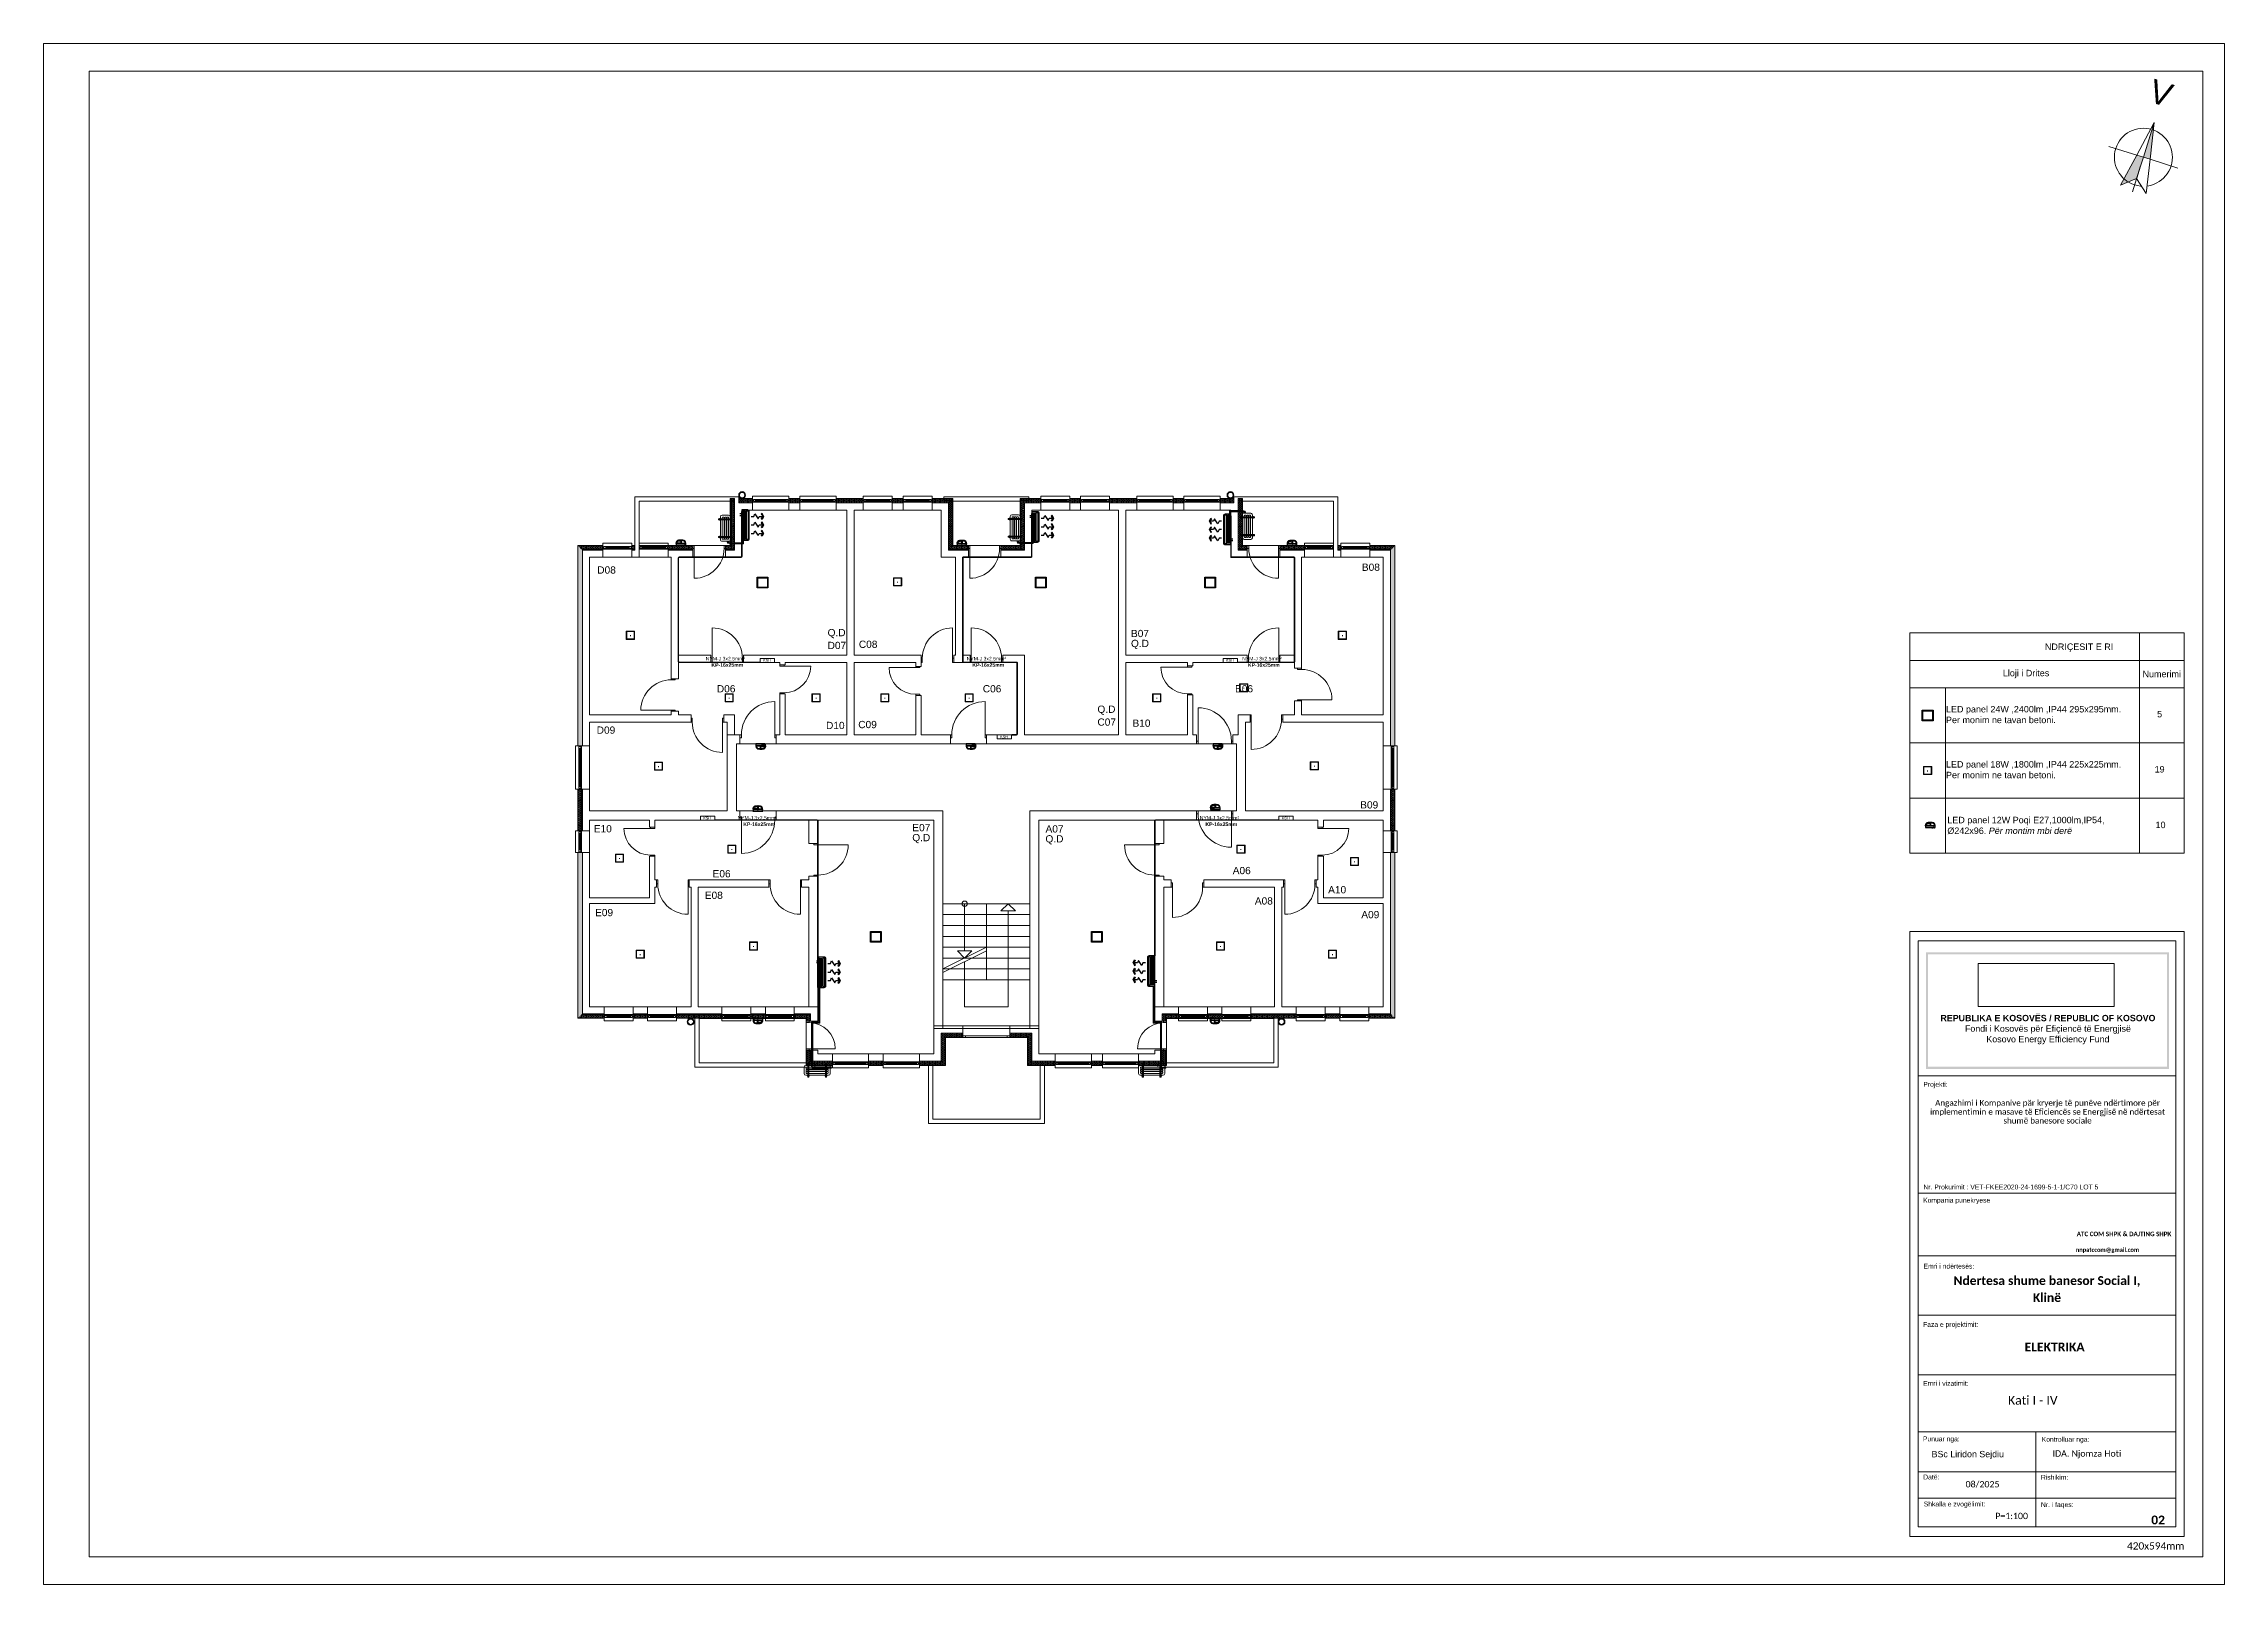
# Paper-space layout 'a3' of a CAD drawing. Header units: feet, sheet in inches. Extents: x 0 to 16.5, y 0 to 11.6.
# The model-space entities are those that its viewports show. They can reach past a viewport. Long polylines and large blocks are cut down to what shows.
import ezdxf
from ezdxf.enums import TextEntityAlignment as Align

# ---------------------------------------------------------------- set-up
doc = ezdxf.new("R2010")
doc.units = ezdxf.units.FT
doc.header["$MEASUREMENT"] = 0
doc.header["$XCLIPFRAME"] = 0
doc.set_wipeout_variables(frame=1)
for name, pattern in [('Dot & Dashed', [335.138881, 176.388884, -88.194442, 0, -70.555556]), ('Long Dashed', [529.166651, 317.499995, -211.666656]), ('Wipeout_Contour', [1000, 0, -1000])]:
    doc.linetypes.add(name, pattern=pattern)
for name, color, linetype, lineweight in [('00 vija ne dukje 1', 250, 'Continuous', 18), ('00E-Ndriqimi', 5, 'Continuous', 18), ('2DE_PRO_KT', 6, 'Continuous', 15), ('Annotation - Text_Pen_No__1', 7, 'Continuous', 5), ('Columns_Pen_No__1', 7, 'Continuous', 5), ('Columns_Pen_No__6', 5, 'Continuous', 5), ('Condensate Pipe', 5, 'Continuous', 5), ('Dimensioning - General_Pen_No__41', 7, 'Continuous', 5), ('Exterior walls_Pen_No__1', 7, 'Continuous', 5), ('Gas Pipe', 81, 'Continuous', 5), ('Interior - Furniture _Pen_No__1', 7, 'Continuous', 5), ('Liquid Pipe', 14, 'Continuous', 5), ('Shell - Roof_Pen_No__1', 7, 'Continuous', 5), ('Shell - Roof_Pen_No__21', 7, 'Continuous', 5), ('Structural - Bearing_Pen_No__1', 7, 'Continuous', 5)]:
    doc.layers.add(name, color=color, linetype=linetype, lineweight=lineweight)
for name, color, linetype in [('00E-Ndriqimi elektrike', 5, 'Continuous'), ('AIR', 7, 'Continuous'), ('AIR-00', 8, 'Continuous'), ('AIR-03', 30, 'Continuous'), ('Columns', 7, 'Continuous'), ('Drawing & Figure', 7, 'Continuous'), ('Exterior walls', 7, 'Continuous'), ('Interior - Furniture', 7, 'Continuous'), ('Shell - Roof', 7, 'Continuous')]:
    doc.layers.add(name, color=color, linetype=linetype)
for name, color, linetype, lineweight, true_color in [('Annotation - Text_Pen_No__61', 7, 'Continuous', 5, 0x6a6a6a), ('Annotation - Text_Pen_No__82', 7, 'Continuous', 5, 0xaaaaaa), ('ARCHICAD Doors_Pen_No__82', 7, 'Continuous', 5, 0xaaaaaa), ('ARCHICAD Windows_Pen_No__82', 7, 'Continuous', 5, 0xaaaaaa), ('Columns_Pen_No__82', 7, 'Continuous', 5, 0xaaaaaa), ('Dimensioning - General_Pen_No__82', 7, 'Continuous', 5, 0xaaaaaa), ('Exterior walls_Pen_No__102', 7, 'Continuous', 5, 0xcccccc), ('Exterior walls_Pen_No__119', 7, 'Continuous', 5, 0xdecbcb), ('Exterior walls_Pen_No__82', 7, 'Continuous', 5, 0xaaaaaa), ('Shell - Roof_Pen_No__61', 7, 'Continuous', 5, 0x6a6a6a), ('Shell - Roof_Pen_No__82', 7, 'Continuous', 5, 0xaaaaaa), ('Structural - Bearing_Pen_No__82', 7, 'Continuous', 5, 0xaaaaaa), ('Structural - Bearing_Pen_No__86', 7, 'Continuous', 5, 0x5555ff), ('Text blocks_Pen_No__82', 7, 'Continuous', 5, 0xaaaaaa)]:
    doc.layers.add(name, color=color, linetype=linetype, lineweight=lineweight, true_color=true_color)
doc.styles.add('ARIAL', font='arial.ttf')
doc.styles.add('CP_ATTR', font='arial.ttf')
doc.styles.add('GENERATED_STYLE_1', font='arial.ttf')
doc.styles.add('GENERATED_STYLE_2', font='arialbd.ttf')
doc.styles.add('GENERATED_STYLE_3', font='calibri.ttf')
doc.styles.add('GENERATED_STYLE_4', font='calibrib.ttf')
doc.styles.add('GENERATED_STYLE_5', font='calibril.ttf')
picture_1 = doc.add_image_def('image1.png', size_in_pixel=(354, 134))
pattern_1 = [(90, (2247653.822, -76424.967), (-34.641016, 0), [20, -40]), (90, (2247636.502, -76394.967), (-34.641016, 0), [20, -40]), (150, (2247653.822, -76404.967), (17.320508, 30), [20, -40]), (150, (2247619.18, -76404.967), (17.320508, 30), [20, -40]), (210, (2247653.822, -76424.967), (-17.320508, 30), [20, -40]), (210, (2247619.18, -76424.967), (-17.320508, 30), [20, -40])]

psp = doc.layouts.new('a3')

msp = doc.modelspace()

# ---------------------------------------------------------------- texts
at = {"color": 7, "linetype": 'ByBlock', "lineweight": 20, "style": 'ARIAL'}
for s, insert, char_height, width, attachment_point in [('\\pi3657.6;{\\fArial|b0|i0|c238|p34;\\P\\pi2691.1; }NDRIÇESIT{\\fArial|b0|i0|c238|p34; }E RI', (2616584, -96942), 177.39, 7315.18, 1), ('\\pi2497.4;{\\fArial|b0|i0|c238|p34; Lloji i Drites}', (2616584, -98080), 177.39, 6334.78, 4), ('{\\fArial|b0|i0|c238|p34;Numerimi}', (2623535, -98082), 177.39, 1231.18, 5), ('LED{\\fArial|b0|i0|c238|p34; }panel{\\fArial|b0|i0|c238|p34; }24W ,2400lm ,IP44 295x295mm. \\PPer monim ne tavan betoni.', (2617581, -98963), 177.39, 6026.44, 1), ('5', (2623476, -99188), 177, 1231.18, 5), ('LED{\\fArial|b0|i0|c238|p34; }panel{\\fArial|b0|i0|c238|p34; }18W ,1800lm ,IP44 225x225mm. \\PPer monim ne tavan betoni.', (2617581, -100483), 177.39, 6026.44, 1), ('19', (2623476, -100711), 177.4, 1231.18, 5), ('LED{\\fArial|b0|i0|c238|p34; panel 1}2W Poqi E27{\\fArial|b0|i0|c238|p34;,}1000lm,IP54,     Ø242x96.{\\fArial|b0|i1|c238|p34; Për montim \\fArial|b0|i1|c0|p34;mbi derë}', (2617618, -102020), 177.392, 5344.46, 1), ('10', (2623502, -102246), 177.4, 1231.18, 5)]:
    msp.add_mtext(s, dxfattribs=dict(at, insert=insert, char_height=char_height, width=width, attachment_point=attachment_point))
at = {"layer": 'Annotation - Text_Pen_No__1', "color": 7, "style": 'GENERATED_STYLE_3'}
msp.add_text('IDA. Njomza Hoti', height=175, dxfattribs=at).set_placement((2620522, -119675))
at = {"layer": 'Annotation - Text_Pen_No__1', "color": 7, "linetype": 'Continuous', "lineweight": 5, "attachment_point": 2}
for s, insert, char_height, style in [('\\A1;REPUBLIKA E KOSOVËS / REPUBLIC OF KOSOVO\\P{\\fArial|b0|i0|c0|p34;Fondi i Kosovës për Efiçiencë të Energjisë\\PKosovo Energy Efficiency Fund\\P}', (2620394, -107485), 175, 'GENERATED_STYLE_2'), ('\\A1;ATC COM SHPK & DAJTING SHPK ', (2622494, -113467), 125, 'GENERATED_STYLE_4'), ('\\A1;ELEKTRIKA', (2620579, -116525), 242.5, 'GENERATED_STYLE_4'), ('\\A1;Kati I - IV', (2619978, -117997), 242.5, 'GENERATED_STYLE_3'), ('\\A1;BSc Liridon Sejdiu', (2618182, -119516), 175, 'GENERATED_STYLE_1'), ('\\A1;08/2025', (2618589, -120348), 175, 'GENERATED_STYLE_3'), ('\\A1;P=1:100', (2619392, -121223), 175, 'GENERATED_STYLE_3'), ('\\A1; 02', (2623392, -121300), 242.5, 'GENERATED_STYLE_4')]:
    msp.add_mtext(s, dxfattribs=dict(at, insert=insert, char_height=char_height, style=style))
at = {"layer": 'Annotation - Text_Pen_No__1', "color": 7, "linetype": 'Continuous', "lineweight": 5, "insert": (2620384, -109833), "char_height": 160, "width": 6798, "attachment_point": 2, "line_spacing_factor": 0.919632, "style": 'GENERATED_STYLE_5'}
msp.add_mtext('\\A1;Angazhimi i Kompanive pär kryerje të punëve ndërtimore për implementimin e masave të Eficiencës se Energjisë në ndërtesat shumë banesore sociale', dxfattribs=at)
at = {"layer": 'Annotation - Text_Pen_No__1', "color": 7, "linetype": 'Continuous', "lineweight": 5, "insert": (2620367, -114695), "char_height": 242.5, "attachment_point": 2, "line_spacing_factor": 1.16153, "style": 'GENERATED_STYLE_4'}
msp.add_mtext('\\A1;Ndertesa shume banesor Social I, \\PKlinë', dxfattribs=at)
at = {"layer": 'Annotation - Text_Pen_No__61', "color": 251, "linetype": 'Continuous', "lineweight": 5, "true_color": 0x6a6a6a, "insert": (2623367, -122038), "char_height": 200, "attachment_point": 2, "style": 'GENERATED_STYLE_3'}
msp.add_mtext('\\A1;420x594mm', dxfattribs=at)
at = {"layer": 'Annotation - Text_Pen_No__82', "color": 0, "linetype": 'Continuous', "lineweight": 5, "char_height": 100, "attachment_point": 8}
for s, insert, style in [('\\A1;NYM-J 3x2.5mm²', (2583898, -97708), 'GENERATED_STYLE_1'), ('\\A1;KP-16x25mm', (2583952, -97883), 'GENERATED_STYLE_2'), ('\\A1;NYM-J 3x2.5mm²', (2591100, -97708), 'GENERATED_STYLE_1'), ('\\A1;KP-16x25mm', (2591153, -97883), 'GENERATED_STYLE_2'), ('\\A1;NYM-J 3x2.5mm²', (2598704, -97708), 'GENERATED_STYLE_1'), ('\\A1;KP-16x25mm', (2598757, -97883), 'GENERATED_STYLE_2'), ('\\A1;NYM-J 3x2.5mm²', (2584776, -102101), 'GENERATED_STYLE_1'), ('\\A1;KP-16x25mm', (2584830, -102277), 'GENERATED_STYLE_2'), ('\\A1;NYM-J 3x2.5mm²', (2597531, -102101), 'GENERATED_STYLE_1'), ('\\A1;KP-16x25mm', (2597584, -102277), 'GENERATED_STYLE_2')]:
    msp.add_mtext(s, dxfattribs=dict(at, insert=insert, style=style))
at = {"layer": 'Dimensioning - General_Pen_No__41', "color": 7, "linetype": 'Continuous', "lineweight": 5, "attachment_point": 7, "style": 'GENERATED_STYLE_1'}
for s, insert, char_height in [('\\A1;Projekti:', (2616956, -109509), 133.38), ('\\A1;Kompania punekryese', (2616949, -112706), 133.38), ('\\A1;Nr. Prokurimit : VET-FKEE2020-24-1699-5-1-1/C70 LOT 5', (2616959, -112303), 133.37), ('\\A1;Emri i ndërtesës:', (2616963, -114487), 133.38), ('\\A1;Faza e projektimit:', (2616949, -116134), 133.38), ('\\A1;Emri i vizatimit:', (2616950, -117722), 133.38), ('\\A1;Punuar nga:', (2616945, -119291), 133.38), ('\\A1;Kontrolluar nga:', (2620223, -119304), 133.38), ('\\A1;Datë:', (2616953, -120305), 133.4), ('\\A1;Rishikim:', (2620201, -120314), 133.38), ('\\A1;Shkalla e zvogëlimit:', (2616968, -121088), 133.38), ('\\A1;Nr. i faqes:', (2620200, -121104), 133.38)]:
    msp.add_mtext(s, dxfattribs=dict(at, insert=insert, char_height=char_height))
at = {"layer": 'Dimensioning - General_Pen_No__41', "color": 7, "linetype": 'Continuous', "lineweight": 5, "insert": (2621164, -114054), "char_height": 115, "attachment_point": 7, "line_spacing_factor": 0.922253, "style": 'GENERATED_STYLE_1'}
msp.add_mtext('\\A1;\\pt737.29,1517,2350.4,3281.9;{\\fCalibri|b1|i0|c0|p34;nnpatccom@gmail.com}', dxfattribs=at)
at = {"layer": 'Dimensioning - General_Pen_No__82', "color": 253, "linetype": 'Continuous', "lineweight": 5, "true_color": 0xaaaaaa, "char_height": 200, "attachment_point": 7, "style": 'GENERATED_STYLE_1'}
for insert in [(2586718, -97093), (2595090, -97391), (2594164, -99207), (2589055, -102749), (2592730, -102783)]:
    msp.add_mtext('\\A1;Q.D', dxfattribs=dict(at, insert=insert))
at = {"layer": 'Text blocks_Pen_No__82', "color": 253, "linetype": 'Continuous', "lineweight": 5, "true_color": 0xaaaaaa, "style": 'GENERATED_STYLE_1'}
for s, insert, char_height, attachment_point in [('\\A1;B08', (2601462, -95034), 200, 1), ('\\A1;D08', (2580362, -95110), 200, 1), ('\\A1;B07', (2595090, -96862), 200, 1), ('\\A1;D07', (2586718, -97192), 200, 1), ('\\A1;C08', (2587581, -97160), 200, 1), ('\\A1;KSH', (2585043, -97667), 75, 2), ('\\A1;KSH', (2597819, -97667), 75, 2), ('\\A1;D06', (2583662, -98387), 200, 1), ('\\A1;C06', (2591000, -98387), 200, 1), ('\\A1;B06', (2597961, -98387), 200, 1), ('\\A1;D09', (2580346, -99528), 200, 1), ('\\A1;D10', (2586675, -99399), 200, 1), ('\\A1;C09', (2587564, -99374), 200, 1), ('\\A1;KSH', (2591586, -99777), 75, 2), ('\\A1;C07', (2594164, -99306), 200, 1), ('\\A1;B10', (2595131, -99336), 200, 1), ('\\A1;B09', (2601416, -101591), 200, 1), ('\\A1;E10', (2580266, -102248), 200, 1), ('\\A1;KSH', (2583396, -102017), 75, 2), ('\\A1;E07', (2589056, -102219), 200, 1), ('\\A1;A07', (2592732, -102254), 200, 1), ('\\A1;KSH', (2599358, -102017), 75, 2), ('\\A1;E06', (2583545, -103491), 200, 1), ('\\A1;A06', (2597898, -103403), 200, 1), ('\\A1;E08', (2583330, -104086), 200, 1), ('\\A1;A10', (2600531, -103932), 200, 1), ('\\A1;E09', (2580301, -104562), 200, 1), ('\\A1;A08', (2598508, -104241), 200, 1), ('\\A1;A09', (2601446, -104619), 200, 1)]:
    msp.add_mtext(s, dxfattribs=dict(at, insert=insert, char_height=char_height, attachment_point=attachment_point))

# ---------------------------------------------------------------- blocks, each defined once
blk = doc.blocks.new('Window 22')
at = {"layer": 'ARCHICAD Windows_Pen_No__82', "color": 253, "linetype": 'Continuous', "lineweight": 5, "true_color": 0xaaaaaa}
for p, q in [((-650, 270), (650, 270)), ((-650, 70), (-650, 270)), ((-650, 0), (-650, 70)), ((-650, 0), (-575, 0)), ((-650, -50), (-650, 0)), ((-650, -50), (-650, 0)), ((-575, 0), (-575, -50)), ((-575, 0), (575, 0)), ((575, -50), (575, 0)), ((575, 0), (650, 0)), ((650, 70), (650, 270)), ((650, 0), (650, 70)), ((650, -50), (650, 0)), ((650, -50), (650, 0)), ((-650, -50), (650, -50)), ((-575, -50), (-650, -50)), ((575, -50), (-575, -50)), ((650, -50), (575, -50))]:
    blk.add_line(p, q, dxfattribs=at)
blk = doc.blocks.new('Wall_1', base_point=(2589970, -108109))
at = {"layer": 'Exterior walls_Pen_No__82', "linetype": 'Continuous', "lineweight": 5, "true_color": 0xaaaaaa}
h = blk.add_hatch(dxfattribs=at)
h.set_pattern_fill('STYROFOAM_SM_INSULATION', color=253, style=0, pattern_type=2)
h.set_pattern_definition(pattern_1)
h.paths.add_polyline_path([(2590448, -107989), (2589850, -107989), (2589970, -108109), (2590448, -108109)])
h = blk.add_hatch(dxfattribs=at)
h.set_pattern_fill('STYROFOAM_SM_INSULATION', color=253, style=0, pattern_type=2)
h.set_pattern_definition(pattern_1)
h.paths.add_polyline_path([(2592350, -107989), (2591748, -107989), (2591748, -108109), (2592230, -108109)])
at = {"layer": 'Exterior walls_Pen_No__82', "color": 253, "linetype": 'Continuous', "lineweight": 5, "true_color": 0xaaaaaa}
for p, q in [((2589850, -107989), (2590448, -107989)), ((2590448, -107989), (2590448, -107789)), ((2590448, -108059), (2590448, -107989)), ((2590448, -108109), (2590448, -108059)), ((2591748, -107989), (2591748, -107789)), ((2591748, -107989), (2592350, -107989)), ((2591748, -108059), (2591748, -107989)), ((2591748, -108109), (2591748, -108059))]:
    blk.add_line(p, q, dxfattribs=at)
at = {"layer": 'Exterior walls_Pen_No__82', "color": 253, "linetype": 'Continuous', "lineweight": 5, "true_color": 0xaaaaaa, "flags": 128}
for points in [[(2590448, -107789), (2589650, -107789)], [(2589970, -108109), (2590448, -108109)], [(2592550, -107789), (2591748, -107789)], [(2591748, -108109), (2592230, -108109)]]:
    blk.add_lwpolyline(points, dxfattribs=at)
at = {"layer": 'ARCHICAD Windows_Pen_No__82', "color": 253, "linetype": 'Continuous', "lineweight": 5, "true_color": 0xaaaaaa, "xscale": -1, "zscale": 1000}
blk.add_blockref('Window 22', (2591098, -108059), dxfattribs=at)
blk = doc.blocks.new('Window 22_2')
at = {"layer": 'ARCHICAD Windows_Pen_No__82', "color": 253, "linetype": 'Continuous', "lineweight": 5, "true_color": 0xaaaaaa}
for p, q in [((-300, 50), (-300, 120)), ((-300, 120), (300, 120)), ((-300, 50), (-300, 0)), ((-300, 0), (-275, 0)), ((-300, 0), (-300, -50)), ((-300, 0), (-300, -50)), ((-275, 25), (-225, 25)), ((-275, -25), (-275, 25)), ((-275, 0), (-275, -25)), ((-225, 25), (225, 25)), ((-225, 25), (-225, -25)), ((-225, 25), (225, 25)), ((-225, 0), (225, 0)), ((225, -25), (225, 25)), ((225, 25), (275, 25)), ((275, 25), (275, -25)), ((275, -25), (275, 0)), ((275, 0), (300, 0)), ((300, 120), (300, 50)), ((300, 50), (300, 0)), ((300, 0), (300, -50)), ((300, 0), (300, -50)), ((-250, -50), (-300, -50)), ((-300, -50), (-300, -70)), ((-300, -70), (-300, -270)), ((-300, -270), (300, -270)), ((-275, -25), (-250, -25)), ((-225, -25), (-275, -25)), ((-250, -25), (-250, -50)), ((250, -50), (-250, -50)), ((225, -25), (-225, -25)), ((275, -25), (225, -25)), ((250, -50), (250, -25)), ((250, -25), (275, -25)), ((300, -50), (250, -50)), ((300, -50), (300, -70)), ((300, -70), (300, -270))]:
    blk.add_line(p, q, dxfattribs=at)
blk = doc.blocks.new('Window 22_3')
at = {"layer": 'ARCHICAD Windows_Pen_No__82', "color": 253, "linetype": 'Continuous', "lineweight": 5, "true_color": 0xaaaaaa}
for p, q in [((-600, 50), (-600, 120)), ((-600, 120), (600, 120)), ((-600, 50), (-600, 0)), ((-600, 0), (-575, 0)), ((-600, 0), (-600, -50)), ((-600, 0), (-600, -50)), ((-575, 25), (-525, 25)), ((-575, -25), (-575, 25)), ((-575, 0), (-575, -25)), ((-525, 25), (525, 25)), ((-525, 25), (-525, -25)), ((-525, 25), (525, 25)), ((-525, 0), (525, 0)), ((525, -25), (525, 25)), ((525, 25), (575, 25)), ((575, 25), (575, -25)), ((575, -25), (575, 0)), ((575, 0), (600, 0)), ((600, 120), (600, 50)), ((600, 50), (600, 0)), ((600, 0), (600, -50)), ((600, 0), (600, -50)), ((-550, -50), (-600, -50)), ((-600, -50), (-600, -70)), ((-600, -70), (-600, -270)), ((-600, -270), (600, -270)), ((-575, -25), (-550, -25)), ((-525, -25), (-575, -25)), ((-550, -25), (-550, -50)), ((550, -50), (-550, -50)), ((525, -25), (-525, -25)), ((575, -25), (525, -25)), ((550, -50), (550, -25)), ((550, -25), (575, -25)), ((600, -50), (550, -50)), ((600, -50), (600, -70)), ((600, -70), (600, -270))]:
    blk.add_line(p, q, dxfattribs=at)
blk = doc.blocks.new('Wall_2', base_point=(2602370, -107579))
at = {"layer": 'Exterior walls_Pen_No__82', "linetype": 'Continuous', "lineweight": 5, "true_color": 0xaaaaaa}
h = blk.add_hatch(dxfattribs=at)
h.set_pattern_fill('STYROFOAM_SM_INSULATION', color=253, style=0, pattern_type=2)
h.set_pattern_definition(pattern_1)
h.paths.add_polyline_path([(2602250, -94659), (2602250, -100059), (2602270, -100059), (2602320, -100059), (2602370, -100059), (2602370, -94539)])
h = blk.add_hatch(dxfattribs=at)
h.set_pattern_fill('STYROFOAM_SM_INSULATION', color=253, style=0, pattern_type=2)
h.set_pattern_definition(pattern_1)
h.paths.add_polyline_path([(2602250, -102409), (2602270, -102409), (2602320, -102409), (2602370, -102409), (2602370, -101259), (2602320, -101259), (2602270, -101259), (2602250, -101259)])
h = blk.add_hatch(dxfattribs=at)
h.set_pattern_fill('STYROFOAM_SM_INSULATION', color=253, style=0, pattern_type=2)
h.set_pattern_definition(pattern_1)
h.paths.add_polyline_path([(2602250, -107459), (2602370, -107579), (2602370, -103009), (2602320, -103009), (2602270, -103009), (2602250, -103009)])
at = {"layer": 'Exterior walls_Pen_No__82', "color": 253, "linetype": 'Continuous', "lineweight": 5, "true_color": 0xaaaaaa}
for p, q in [((2602250, -100059), (2602250, -94659)), ((2602250, -100059), (2602050, -100059)), ((2602270, -100059), (2602250, -100059)), ((2602320, -100059), (2602270, -100059)), ((2602370, -100059), (2602320, -100059)), ((2602250, -101259), (2602050, -101259)), ((2602250, -102409), (2602250, -101259)), ((2602270, -101259), (2602250, -101259)), ((2602320, -101259), (2602270, -101259)), ((2602370, -101259), (2602320, -101259)), ((2602250, -102409), (2602050, -102409)), ((2602270, -102409), (2602250, -102409)), ((2602320, -102409), (2602270, -102409)), ((2602370, -102409), (2602320, -102409)), ((2602250, -103009), (2602050, -103009)), ((2602250, -107459), (2602250, -103009)), ((2602270, -103009), (2602250, -103009)), ((2602320, -103009), (2602270, -103009)), ((2602370, -103009), (2602320, -103009))]:
    blk.add_line(p, q, dxfattribs=at)
at = {"layer": 'Exterior walls_Pen_No__82', "color": 253, "linetype": 'Continuous', "lineweight": 5, "true_color": 0xaaaaaa, "flags": 128}
for points in [[(2602050, -94859), (2602050, -99209)], [(2602370, -100059), (2602370, -94539)], [(2602050, -99409), (2602050, -100059)], [(2602050, -101259), (2602050, -101859)], [(2602370, -102409), (2602370, -101259)], [(2602050, -102109), (2602050, -102409)], [(2602050, -103009), (2602050, -104259)], [(2602370, -107579), (2602370, -103009)], [(2602050, -104409), (2602050, -107259)]]:
    blk.add_lwpolyline(points, dxfattribs=at)
at = {"layer": 'ARCHICAD Windows_Pen_No__82', "color": 253, "linetype": 'Continuous', "lineweight": 5, "true_color": 0xaaaaaa, "zscale": 1000, "rotation": 270}
blk.add_blockref('Window 22_3', (2602320, -100659), dxfattribs=at)
at = {"layer": 'ARCHICAD Windows_Pen_No__82', "color": 253, "linetype": 'Continuous', "lineweight": 5, "true_color": 0xaaaaaa, "xscale": -1, "zscale": 1000, "rotation": 270}
blk.add_blockref('Window 22_2', (2602320, -102709), dxfattribs=at)
blk = doc.blocks.new('Window 22_4')
at = {"layer": 'ARCHICAD Windows_Pen_No__82', "color": 253, "linetype": 'Continuous', "lineweight": 5, "true_color": 0xaaaaaa}
for p, q in [((-400, 50), (-400, 120)), ((-400, 120), (400, 120)), ((-400, 50), (-400, 0)), ((-400, 0), (-375, 0)), ((-400, 0), (-400, -50)), ((-400, 0), (-400, -50)), ((-375, 25), (-325, 25)), ((-375, -25), (-375, 25)), ((-375, 0), (-375, -25)), ((-325, 25), (325, 25)), ((-325, 25), (-325, -25)), ((-325, 25), (325, 25)), ((-325, 0), (325, 0)), ((325, -25), (325, 25)), ((325, 25), (375, 25)), ((375, 25), (375, -25)), ((375, -25), (375, 0)), ((375, 0), (400, 0)), ((400, 120), (400, 50)), ((400, 50), (400, 0)), ((400, 0), (400, -50)), ((400, 0), (400, -50)), ((-350, -50), (-400, -50)), ((-400, -50), (-400, -70)), ((-400, -70), (-400, -270)), ((-400, -270), (400, -270)), ((-375, -25), (-350, -25)), ((-325, -25), (-375, -25)), ((-350, -25), (-350, -50)), ((350, -50), (-350, -50)), ((325, -25), (-325, -25)), ((375, -25), (325, -25)), ((350, -50), (350, -25)), ((350, -25), (375, -25)), ((400, -50), (350, -50)), ((400, -50), (400, -70)), ((400, -70), (400, -270))]:
    blk.add_line(p, q, dxfattribs=at)
blk = doc.blocks.new('Storefront with Transom 22')
at = {"layer": 'ARCHICAD Doors_Pen_No__82', "color": 253, "linetype": 'Continuous', "lineweight": 5, "true_color": 0xaaaaaa}
for p, q in [((410, 0), (410, 820)), ((-450, 40), (-450, 240)), ((-450, 0), (-450, 40)), ((-450, -80), (-450, 0)), ((-450, 0), (-410, 0)), ((-450, -80), (-450, 0)), ((-450, -80), (-450, 0)), ((-410, 0), (-410, -80)), ((410, -80), (410, 0)), ((410, 0), (450, 0)), ((450, 40), (450, 240)), ((450, 0), (450, 40)), ((450, 0), (450, -80)), ((450, -80), (450, 0)), ((450, -80), (450, 0)), ((-410, -80), (-450, -80)), ((450, -80), (410, -80))]:
    blk.add_line(p, q, dxfattribs=at)
blk.add_arc((410, 0), 820, 90, 180, dxfattribs=at)
blk = doc.blocks.new('Wall_3', base_point=(2602370, -94539))
at = {"layer": 'Exterior walls_Pen_No__82', "linetype": 'Continuous', "lineweight": 5, "true_color": 0xaaaaaa}
h = blk.add_hatch(dxfattribs=at)
h.set_pattern_fill('STYROFOAM_SM_INSULATION', color=253, style=0, pattern_type=2)
h.set_pattern_definition(pattern_1)
h.paths.add_polyline_path([(2598050, -94659), (2598300, -94659), (2598300, -94539), (2598170, -94539)])
h = blk.add_hatch(dxfattribs=at)
h.set_pattern_fill('STYROFOAM_SM_INSULATION', color=253, style=0, pattern_type=2)
h.set_pattern_definition(pattern_1)
h.paths.add_polyline_path([(2599200, -94659), (2599880, -94659), (2599880, -94639), (2599880, -94589), (2599880, -94539), (2599200, -94539)])
h = blk.add_hatch(dxfattribs=at)
h.set_pattern_fill('STYROFOAM_SM_INSULATION', color=253, style=0, pattern_type=2)
h.set_pattern_definition(pattern_1)
h.paths.add_polyline_path([(2600800, -94539), (2600800, -94659), (2600880, -94659), (2600880, -94639), (2600880, -94589), (2600880, -94539)])
h = blk.add_hatch(dxfattribs=at)
h.set_pattern_fill('STYROFOAM_SM_INSULATION', color=253, style=0, pattern_type=2)
h.set_pattern_definition(pattern_1)
h.paths.add_polyline_path([(2601680, -94539), (2601680, -94589), (2601680, -94639), (2601680, -94659), (2602250, -94659), (2602370, -94539)])
at = {"layer": 'Exterior walls_Pen_No__82', "color": 253, "linetype": 'Continuous', "lineweight": 5, "true_color": 0xaaaaaa}
for p, q in [((2598300, -94659), (2598050, -94659)), ((2598300, -94539), (2598300, -94619)), ((2598300, -94619), (2598300, -94659)), ((2598300, -94659), (2598300, -94859)), ((2599200, -94539), (2599200, -94619)), ((2599200, -94619), (2599200, -94659)), ((2599880, -94659), (2599200, -94659)), ((2599200, -94659), (2599200, -94859)), ((2599880, -94539), (2599880, -94589)), ((2599880, -94589), (2599880, -94639)), ((2599880, -94639), (2599880, -94659)), ((2599880, -94659), (2599880, -94859)), ((2600680, -94539), (2600680, -94589)), ((2600680, -94589), (2600680, -94639)), ((2600680, -94639), (2600680, -94659)), ((2600680, -94659), (2600680, -94859)), ((2600800, -94659), (2600800, -94539)), ((2600880, -94659), (2600800, -94659)), ((2600880, -94539), (2600880, -94589)), ((2600880, -94589), (2600880, -94639)), ((2600880, -94639), (2600880, -94659)), ((2600880, -94659), (2600880, -94859)), ((2601680, -94539), (2601680, -94589)), ((2601680, -94589), (2601680, -94639)), ((2601680, -94639), (2601680, -94659)), ((2602250, -94659), (2601680, -94659)), ((2601680, -94659), (2601680, -94859))]:
    blk.add_line(p, q, dxfattribs=at)
at = {"layer": 'Exterior walls_Pen_No__82', "color": 253, "linetype": 'Continuous', "lineweight": 5, "true_color": 0xaaaaaa, "flags": 128}
for points in [[(2597850, -94859), (2598300, -94859)], [(2598300, -94539), (2598170, -94539)], [(2599880, -94539), (2599200, -94539)], [(2599200, -94859), (2599600, -94859)], [(2599800, -94859), (2599880, -94859)], [(2600680, -94859), (2600880, -94859)], [(2600880, -94539), (2600800, -94539)], [(2602370, -94539), (2601680, -94539)], [(2601680, -94859), (2602050, -94859)]]:
    blk.add_lwpolyline(points, dxfattribs=at)
at = {"layer": 'ARCHICAD Doors_Pen_No__82', "color": 253, "linetype": 'Continuous', "lineweight": 5, "true_color": 0xaaaaaa, "xscale": -1, "zscale": 1000, "rotation": 180}
blk.add_blockref('Storefront with Transom 22', (2598750, -94619), dxfattribs=at)
at = {"layer": 'ARCHICAD Windows_Pen_No__82', "color": 253, "linetype": 'Continuous', "lineweight": 5, "true_color": 0xaaaaaa, "xscale": -1, "zscale": 1000}
for p in [(2600280, -94589), (2601280, -94589)]:
    blk.add_blockref('Window 22_4', p, dxfattribs=at)
blk = doc.blocks.new('Wall_4', base_point=(2598170, -94539))
at = {"layer": 'Exterior walls_Pen_No__82', "linetype": 'Continuous', "lineweight": 5, "true_color": 0xaaaaaa}
h = blk.add_hatch(dxfattribs=at)
h.set_pattern_fill('STYROFOAM_SM_INSULATION', color=253, style=0, pattern_type=2)
h.set_pattern_definition(pattern_1)
h.paths.add_polyline_path([(2598170, -94539), (2598170, -93239), (2598050, -93359), (2598050, -94659)])
at = {"layer": 'Exterior walls_Pen_No__82', "color": 253, "linetype": 'Continuous', "lineweight": 5, "true_color": 0xaaaaaa}
blk.add_line((2598050, -94659), (2598050, -93359), dxfattribs=at)
at = {"layer": 'Exterior walls_Pen_No__82', "color": 253, "linetype": 'Continuous', "lineweight": 5, "true_color": 0xaaaaaa, "flags": 128}
for points in [[(2598170, -94539), (2598170, -93239)], [(2597850, -93559), (2597850, -94859)]]:
    blk.add_lwpolyline(points, dxfattribs=at)
blk = doc.blocks.new('Window 22_5')
at = {"layer": 'ARCHICAD Windows_Pen_No__82', "color": 253, "linetype": 'Continuous', "lineweight": 5, "true_color": 0xaaaaaa}
for p, q in [((-500, 50), (-500, 120)), ((-500, 120), (500, 120)), ((-500, 50), (-500, 0)), ((-500, 0), (-475, 0)), ((-500, 0), (-500, -50)), ((-500, 0), (-500, -50)), ((-475, 25), (-425, 25)), ((-475, -25), (-475, 25)), ((-475, 0), (-475, -25)), ((-425, 25), (425, 25)), ((-425, 25), (-425, -25)), ((-425, 25), (425, 25)), ((-425, 0), (425, 0)), ((425, -25), (425, 25)), ((425, 25), (475, 25)), ((475, 25), (475, -25)), ((475, -25), (475, 0)), ((475, 0), (500, 0)), ((500, 120), (500, 50)), ((500, 50), (500, 0)), ((500, 0), (500, -50)), ((500, 0), (500, -50)), ((-450, -50), (-500, -50)), ((-500, -50), (-500, -70)), ((-500, -70), (-500, -270)), ((-500, -270), (500, -270)), ((-475, -25), (-450, -25)), ((-425, -25), (-475, -25)), ((-450, -25), (-450, -50)), ((450, -50), (-450, -50)), ((425, -25), (-425, -25)), ((475, -25), (425, -25)), ((450, -50), (450, -25)), ((450, -25), (475, -25)), ((500, -50), (450, -50)), ((500, -50), (500, -70)), ((500, -70), (500, -270))]:
    blk.add_line(p, q, dxfattribs=at)
blk = doc.blocks.new('Wall_5', base_point=(2598170, -93239))
at = {"layer": 'Exterior walls_Pen_No__82', "linetype": 'Continuous', "lineweight": 5, "true_color": 0xaaaaaa}
h = blk.add_hatch(dxfattribs=at)
h.set_pattern_fill('STYROFOAM_SM_INSULATION', color=253, style=0, pattern_type=2)
h.set_pattern_definition(pattern_1)
h.paths.add_polyline_path([(2592030, -93239), (2592150, -93359), (2592600, -93359), (2592600, -93339), (2592600, -93289), (2592600, -93239)])
h = blk.add_hatch(dxfattribs=at)
h.set_pattern_fill('STYROFOAM_SM_INSULATION', color=253, style=0, pattern_type=2)
h.set_pattern_definition(pattern_1)
h.paths.add_polyline_path([(2593400, -93239), (2593400, -93289), (2593400, -93339), (2593400, -93359), (2593700, -93359), (2593700, -93339), (2593700, -93289), (2593700, -93239)])
h = blk.add_hatch(dxfattribs=at)
h.set_pattern_fill('STYROFOAM_SM_INSULATION', color=253, style=0, pattern_type=2)
h.set_pattern_definition(pattern_1)
h.paths.add_polyline_path([(2594500, -93239), (2594500, -93289), (2594500, -93339), (2594500, -93359), (2595250, -93359), (2595250, -93339), (2595250, -93289), (2595250, -93239)])
h = blk.add_hatch(dxfattribs=at)
h.set_pattern_fill('STYROFOAM_SM_INSULATION', color=253, style=0, pattern_type=2)
h.set_pattern_definition(pattern_1)
h.paths.add_polyline_path([(2596250, -93289), (2596250, -93339), (2596250, -93359), (2596550, -93359), (2596550, -93339), (2596550, -93289), (2596550, -93239), (2596250, -93239)])
h = blk.add_hatch(dxfattribs=at)
h.set_pattern_fill('STYROFOAM_SM_INSULATION', color=253, style=0, pattern_type=2)
h.set_pattern_definition(pattern_1)
h.paths.add_polyline_path([(2597550, -93239), (2597550, -93289), (2597550, -93339), (2597550, -93359), (2597930, -93359), (2597930, -93239)])
h = blk.add_hatch(dxfattribs=at)
h.set_pattern_fill('STYROFOAM_SM_INSULATION', color=253, style=0, pattern_type=2)
h.set_pattern_definition(pattern_1)
h.paths.add_polyline_path([(2598050, -93359), (2598170, -93239), (2598050, -93239)])
at = {"layer": 'Exterior walls_Pen_No__82', "color": 253, "linetype": 'Continuous', "lineweight": 5, "true_color": 0xaaaaaa}
for p, q in [((2592600, -93239), (2592600, -93289)), ((2593400, -93239), (2593400, -93289)), ((2593700, -93239), (2593700, -93289)), ((2594500, -93239), (2594500, -93289)), ((2595250, -93239), (2595250, -93289)), ((2596250, -93239), (2596250, -93289)), ((2596550, -93239), (2596550, -93289)), ((2597550, -93239), (2597550, -93289)), ((2597930, -93239), (2597930, -93359)), ((2598050, -93359), (2598050, -93239)), ((2592600, -93359), (2592150, -93359)), ((2592600, -93289), (2592600, -93339)), ((2592600, -93339), (2592600, -93359)), ((2592600, -93359), (2592600, -93559)), ((2593400, -93289), (2593400, -93339)), ((2593400, -93339), (2593400, -93359)), ((2593700, -93359), (2593400, -93359)), ((2593400, -93359), (2593400, -93559)), ((2593700, -93289), (2593700, -93339)), ((2593700, -93339), (2593700, -93359)), ((2593700, -93359), (2593700, -93559)), ((2594500, -93289), (2594500, -93339)), ((2594500, -93339), (2594500, -93359)), ((2595250, -93359), (2594500, -93359)), ((2594500, -93359), (2594500, -93559)), ((2595250, -93289), (2595250, -93339)), ((2595250, -93339), (2595250, -93359)), ((2595250, -93359), (2595250, -93559)), ((2596250, -93289), (2596250, -93339)), ((2596250, -93339), (2596250, -93359)), ((2596550, -93359), (2596250, -93359)), ((2596250, -93359), (2596250, -93559)), ((2596550, -93289), (2596550, -93339)), ((2596550, -93339), (2596550, -93359)), ((2596550, -93359), (2596550, -93559)), ((2597550, -93289), (2597550, -93339)), ((2597550, -93339), (2597550, -93359)), ((2597930, -93359), (2597550, -93359)), ((2597550, -93359), (2597550, -93559))]:
    blk.add_line(p, q, dxfattribs=at)
at = {"layer": 'Exterior walls_Pen_No__82', "color": 253, "linetype": 'Continuous', "lineweight": 5, "true_color": 0xaaaaaa, "flags": 128}
for points in [[(2592600, -93239), (2592030, -93239)], [(2593700, -93239), (2593400, -93239)], [(2595250, -93239), (2594500, -93239)], [(2596550, -93239), (2596250, -93239)], [(2597930, -93239), (2597550, -93239)], [(2598170, -93239), (2598050, -93239)], [(2592350, -93559), (2592600, -93559)], [(2593400, -93559), (2593700, -93559)], [(2594500, -93559), (2594750, -93559)], [(2594950, -93559), (2595250, -93559)], [(2596250, -93559), (2596550, -93559)], [(2597550, -93559), (2597850, -93559)]]:
    blk.add_lwpolyline(points, dxfattribs=at)
at = {"layer": 'ARCHICAD Windows_Pen_No__82', "color": 253, "linetype": 'Continuous', "lineweight": 5, "true_color": 0xaaaaaa, "zscale": 1000}
for name, p in [('Window 22_4', (2593000, -93289)), ('Window 22_4', (2594100, -93289)), ('Window 22_5', (2595750, -93289)), ('Window 22_5', (2597050, -93289))]:
    blk.add_blockref(name, p, dxfattribs=at)
blk = doc.blocks.new('Wall_6', base_point=(2592030, -93239))
at = {"layer": 'Exterior walls_Pen_No__82', "linetype": 'Continuous', "lineweight": 5, "true_color": 0xaaaaaa}
h = blk.add_hatch(dxfattribs=at)
h.set_pattern_fill('STYROFOAM_SM_INSULATION', color=253, style=0, pattern_type=2)
h.set_pattern_definition(pattern_1)
h.paths.add_polyline_path([(2592030, -93239), (2592030, -93583), (2592114, -93583), (2592096, -93578), (2592083, -93566), (2592079, -93548), (2592083, -93531), (2592096, -93518), (2592114, -93513), (2592131, -93518), (2592144, -93531), (2592149, -93548), (2592144, -93566), (2592131, -93578), (2592114, -93583), (2592150, -93583), (2592150, -93359)])
h = blk.add_hatch(dxfattribs=at)
h.set_pattern_fill('STYROFOAM_SM_INSULATION', color=253, style=0, pattern_type=2)
h.set_pattern_definition(pattern_1)
h.paths.add_polyline_path([(2592030, -93583), (2592030, -94539), (2592150, -94659), (2592150, -93583)])
at = {"layer": 'Exterior walls_Pen_No__82', "color": 253, "linetype": 'Continuous', "lineweight": 5, "true_color": 0xaaaaaa}
for p, q in [((2592150, -93359), (2592150, -93583)), ((2592150, -93583), (2592150, -94659))]:
    blk.add_line(p, q, dxfattribs=at)
at = {"layer": 'Exterior walls_Pen_No__82', "color": 253, "linetype": 'Continuous', "lineweight": 5, "true_color": 0xaaaaaa, "flags": 128}
for points in [[(2592030, -93239), (2592030, -94539)], [(2592350, -94859), (2592350, -93559)]]:
    blk.add_lwpolyline(points, dxfattribs=at)
blk = doc.blocks.new('Wall_7', base_point=(2590170, -94539))
at = {"layer": 'Exterior walls_Pen_No__82', "linetype": 'Continuous', "lineweight": 5, "true_color": 0xaaaaaa}
h = blk.add_hatch(dxfattribs=at)
h.set_pattern_fill('STYROFOAM_SM_INSULATION', color=253, style=0, pattern_type=2)
h.set_pattern_definition(pattern_1)
h.paths.add_polyline_path([(2590170, -94539), (2590170, -93239), (2590050, -93359), (2590050, -94659)])
at = {"layer": 'Exterior walls_Pen_No__82', "color": 253, "linetype": 'Continuous', "lineweight": 5, "true_color": 0xaaaaaa}
blk.add_line((2590050, -94659), (2590050, -93359), dxfattribs=at)
at = {"layer": 'Exterior walls_Pen_No__82', "color": 253, "linetype": 'Continuous', "lineweight": 5, "true_color": 0xaaaaaa, "flags": 128}
for points in [[(2590170, -94539), (2590170, -93239)], [(2589850, -93559), (2589850, -94859)]]:
    blk.add_lwpolyline(points, dxfattribs=at)
blk = doc.blocks.new('Wall_8', base_point=(2590170, -93239))
at = {"layer": 'Exterior walls_Pen_No__82', "linetype": 'Continuous', "lineweight": 5, "true_color": 0xaaaaaa}
h = blk.add_hatch(dxfattribs=at)
h.set_pattern_fill('STYROFOAM_SM_INSULATION', color=253, style=0, pattern_type=2)
h.set_pattern_definition(pattern_1)
h.paths.add_polyline_path([(2584150, -93239), (2584030, -93239), (2584150, -93359)])
h = blk.add_hatch(dxfattribs=at)
h.set_pattern_fill('STYROFOAM_SM_INSULATION', color=253, style=0, pattern_type=2)
h.set_pattern_definition(pattern_1)
h.paths.add_polyline_path([(2584650, -93239), (2584270, -93239), (2584270, -93359), (2584650, -93359), (2584650, -93339), (2584650, -93289)])
h = blk.add_hatch(dxfattribs=at)
h.set_pattern_fill('STYROFOAM_SM_INSULATION', color=253, style=0, pattern_type=2)
h.set_pattern_definition(pattern_1)
h.paths.add_polyline_path([(2585650, -93239), (2585650, -93289), (2585650, -93339), (2585650, -93359), (2585950, -93359), (2585950, -93339), (2585950, -93289), (2585950, -93239)])
h = blk.add_hatch(dxfattribs=at)
h.set_pattern_fill('STYROFOAM_SM_INSULATION', color=253, style=0, pattern_type=2)
h.set_pattern_definition(pattern_1)
h.paths.add_polyline_path([(2586950, -93239), (2586950, -93289), (2586950, -93339), (2586950, -93359), (2587700, -93359), (2587700, -93339), (2587700, -93289), (2587700, -93239)])
h = blk.add_hatch(dxfattribs=at)
h.set_pattern_fill('STYROFOAM_SM_INSULATION', color=253, style=0, pattern_type=2)
h.set_pattern_definition(pattern_1)
h.paths.add_polyline_path([(2588500, -93239), (2588500, -93289), (2588500, -93339), (2588500, -93359), (2588800, -93359), (2588800, -93339), (2588800, -93289), (2588800, -93239)])
h = blk.add_hatch(dxfattribs=at)
h.set_pattern_fill('STYROFOAM_SM_INSULATION', color=253, style=0, pattern_type=2)
h.set_pattern_definition(pattern_1)
h.paths.add_polyline_path([(2589600, -93289), (2589600, -93339), (2589600, -93359), (2590050, -93359), (2590170, -93239), (2589600, -93239)])
at = {"layer": 'Exterior walls_Pen_No__82', "color": 253, "linetype": 'Continuous', "lineweight": 5, "true_color": 0xaaaaaa}
for p, q in [((2584150, -93239), (2584150, -93359)), ((2584270, -93359), (2584270, -93239)), ((2584650, -93239), (2584650, -93289)), ((2585650, -93239), (2585650, -93289)), ((2585950, -93239), (2585950, -93289)), ((2586950, -93239), (2586950, -93289)), ((2587700, -93239), (2587700, -93289)), ((2588500, -93239), (2588500, -93289)), ((2588800, -93239), (2588800, -93289)), ((2589600, -93239), (2589600, -93289)), ((2584650, -93359), (2584270, -93359)), ((2584650, -93289), (2584650, -93339)), ((2584650, -93339), (2584650, -93359)), ((2584650, -93359), (2584650, -93559)), ((2585650, -93289), (2585650, -93339)), ((2585650, -93339), (2585650, -93359)), ((2585950, -93359), (2585650, -93359)), ((2585650, -93359), (2585650, -93559)), ((2585950, -93289), (2585950, -93339)), ((2585950, -93339), (2585950, -93359)), ((2585950, -93359), (2585950, -93559)), ((2586950, -93289), (2586950, -93339)), ((2586950, -93339), (2586950, -93359)), ((2587700, -93359), (2586950, -93359)), ((2586950, -93359), (2586950, -93559)), ((2587700, -93289), (2587700, -93339)), ((2587700, -93339), (2587700, -93359)), ((2587700, -93359), (2587700, -93559)), ((2588500, -93289), (2588500, -93339)), ((2588500, -93339), (2588500, -93359)), ((2588800, -93359), (2588500, -93359)), ((2588500, -93359), (2588500, -93559)), ((2588800, -93289), (2588800, -93339)), ((2588800, -93339), (2588800, -93359)), ((2588800, -93359), (2588800, -93559)), ((2589600, -93289), (2589600, -93339)), ((2589600, -93339), (2589600, -93359)), ((2590050, -93359), (2589600, -93359)), ((2589600, -93359), (2589600, -93559))]:
    blk.add_line(p, q, dxfattribs=at)
at = {"layer": 'Exterior walls_Pen_No__82', "color": 253, "linetype": 'Continuous', "lineweight": 5, "true_color": 0xaaaaaa, "flags": 128}
for points in [[(2584150, -93239), (2584030, -93239)], [(2584650, -93239), (2584270, -93239)], [(2585950, -93239), (2585650, -93239)], [(2587700, -93239), (2586950, -93239)], [(2588800, -93239), (2588500, -93239)], [(2590170, -93239), (2589600, -93239)], [(2584350, -93559), (2584650, -93559)], [(2585650, -93559), (2585950, -93559)], [(2586950, -93559), (2587250, -93559)], [(2587450, -93559), (2587700, -93559)], [(2588500, -93559), (2588800, -93559)], [(2589600, -93559), (2589850, -93559)]]:
    blk.add_lwpolyline(points, dxfattribs=at)
at = {"layer": 'ARCHICAD Windows_Pen_No__82', "color": 253, "linetype": 'Continuous', "lineweight": 5, "true_color": 0xaaaaaa, "zscale": 1000}
for name, p in [('Window 22_5', (2585150, -93289)), ('Window 22_5', (2586450, -93289)), ('Window 22_4', (2588100, -93289)), ('Window 22_4', (2589200, -93289))]:
    blk.add_blockref(name, p, dxfattribs=at)
blk = doc.blocks.new('Wall_9', base_point=(2584030, -93239))
at = {"layer": 'Exterior walls_Pen_No__82', "linetype": 'Continuous', "lineweight": 5, "true_color": 0xaaaaaa}
h = blk.add_hatch(dxfattribs=at)
h.set_pattern_fill('STYROFOAM_SM_INSULATION', color=253, style=0, pattern_type=2)
h.set_pattern_definition(pattern_1)
h.paths.add_polyline_path([(2584030, -93239), (2584030, -94539), (2584150, -94659), (2584150, -93359)])
at = {"layer": 'Exterior walls_Pen_No__82', "color": 253, "linetype": 'Continuous', "lineweight": 5, "true_color": 0xaaaaaa}
blk.add_line((2584150, -93359), (2584150, -94659), dxfattribs=at)
at = {"layer": 'Exterior walls_Pen_No__82', "color": 253, "linetype": 'Continuous', "lineweight": 5, "true_color": 0xaaaaaa, "flags": 128}
for points in [[(2584030, -93239), (2584030, -94539)], [(2584350, -94859), (2584350, -93559)]]:
    blk.add_lwpolyline(points, dxfattribs=at)
blk = doc.blocks.new('Wall_10', base_point=(2584030, -94539))
at = {"layer": 'Exterior walls_Pen_No__82', "linetype": 'Continuous', "lineweight": 5, "true_color": 0xaaaaaa}
h = blk.add_hatch(dxfattribs=at)
h.set_pattern_fill('STYROFOAM_SM_INSULATION', color=253, style=0, pattern_type=2)
h.set_pattern_definition(pattern_1)
h.paths.add_polyline_path([(2580520, -94539), (2579830, -94539), (2579950, -94659), (2580520, -94659), (2580520, -94639), (2580520, -94589)])
h = blk.add_hatch(dxfattribs=at)
h.set_pattern_fill('STYROFOAM_SM_INSULATION', color=253, style=0, pattern_type=2)
h.set_pattern_definition(pattern_1)
h.paths.add_polyline_path([(2581320, -94539), (2581320, -94589), (2581320, -94639), (2581320, -94659), (2581400, -94659), (2581400, -94539)])
h = blk.add_hatch(dxfattribs=at)
h.set_pattern_fill('STYROFOAM_SM_INSULATION', color=253, style=0, pattern_type=2)
h.set_pattern_definition(pattern_1)
h.paths.add_polyline_path([(2582320, -94589), (2582320, -94639), (2582320, -94659), (2583000, -94659), (2583000, -94539), (2582320, -94539)])
h = blk.add_hatch(dxfattribs=at)
h.set_pattern_fill('STYROFOAM_SM_INSULATION', color=253, style=0, pattern_type=2)
h.set_pattern_definition(pattern_1)
h.paths.add_polyline_path([(2584030, -94539), (2583900, -94539), (2583900, -94659), (2584150, -94659)])
at = {"layer": 'Exterior walls_Pen_No__82', "color": 253, "linetype": 'Continuous', "lineweight": 5, "true_color": 0xaaaaaa}
for p, q in [((2580520, -94659), (2579950, -94659)), ((2580520, -94539), (2580520, -94589)), ((2580520, -94589), (2580520, -94639)), ((2580520, -94639), (2580520, -94659)), ((2580520, -94659), (2580520, -94859)), ((2581320, -94539), (2581320, -94589)), ((2581320, -94589), (2581320, -94639)), ((2581320, -94639), (2581320, -94659)), ((2581400, -94659), (2581320, -94659)), ((2581320, -94659), (2581320, -94859)), ((2581400, -94539), (2581400, -94659)), ((2581520, -94539), (2581520, -94589)), ((2581520, -94589), (2581520, -94639)), ((2581520, -94639), (2581520, -94659)), ((2581520, -94659), (2581520, -94859)), ((2582320, -94539), (2582320, -94589)), ((2582320, -94589), (2582320, -94639)), ((2582320, -94639), (2582320, -94659)), ((2583000, -94659), (2582320, -94659)), ((2582320, -94659), (2582320, -94859)), ((2583000, -94539), (2583000, -94619)), ((2583000, -94619), (2583000, -94659)), ((2583000, -94659), (2583000, -94859)), ((2583900, -94539), (2583900, -94619)), ((2583900, -94619), (2583900, -94659)), ((2584150, -94659), (2583900, -94659)), ((2583900, -94659), (2583900, -94859))]:
    blk.add_line(p, q, dxfattribs=at)
at = {"layer": 'Exterior walls_Pen_No__82', "color": 253, "linetype": 'Continuous', "lineweight": 5, "true_color": 0xaaaaaa, "flags": 128}
for points in [[(2580520, -94539), (2579830, -94539)], [(2580150, -94859), (2580520, -94859)], [(2581400, -94539), (2581320, -94539)], [(2581320, -94859), (2581520, -94859)], [(2583000, -94539), (2582320, -94539)], [(2582320, -94859), (2582400, -94859)], [(2582600, -94859), (2583000, -94859)], [(2584030, -94539), (2583900, -94539)], [(2583900, -94859), (2584350, -94859)]]:
    blk.add_lwpolyline(points, dxfattribs=at)
at = {"layer": 'ARCHICAD Doors_Pen_No__82', "color": 253, "linetype": 'Continuous', "lineweight": 5, "true_color": 0xaaaaaa, "zscale": 1000, "rotation": 180}
blk.add_blockref('Storefront with Transom 22', (2583450, -94619), dxfattribs=at)
at = {"layer": 'ARCHICAD Windows_Pen_No__82', "color": 253, "linetype": 'Continuous', "lineweight": 5, "true_color": 0xaaaaaa, "xscale": -1, "zscale": 1000}
for p in [(2580920, -94589), (2581920, -94589)]:
    blk.add_blockref('Window 22_4', p, dxfattribs=at)
blk = doc.blocks.new('Wall_11', base_point=(2579830, -94539))
at = {"layer": 'Exterior walls_Pen_No__82', "linetype": 'Continuous', "lineweight": 5, "true_color": 0xaaaaaa}
h = blk.add_hatch(dxfattribs=at)
h.set_pattern_fill('STYROFOAM_SM_INSULATION', color=253, style=0, pattern_type=2)
h.set_pattern_definition(pattern_1)
h.paths.add_polyline_path([(2579830, -100059), (2579880, -100059), (2579930, -100059), (2579950, -100059), (2579950, -94659), (2579830, -94539)])
h = blk.add_hatch(dxfattribs=at)
h.set_pattern_fill('STYROFOAM_SM_INSULATION', color=253, style=0, pattern_type=2)
h.set_pattern_definition(pattern_1)
h.paths.add_polyline_path([(2579830, -101259), (2579830, -102409), (2579880, -102409), (2579930, -102409), (2579950, -102409), (2579950, -101259), (2579930, -101259), (2579880, -101259)])
h = blk.add_hatch(dxfattribs=at)
h.set_pattern_fill('STYROFOAM_SM_INSULATION', color=253, style=0, pattern_type=2)
h.set_pattern_definition(pattern_1)
h.paths.add_polyline_path([(2579880, -103009), (2579830, -103009), (2579830, -107579), (2579950, -107459), (2579950, -103009), (2579930, -103009)])
at = {"layer": 'Exterior walls_Pen_No__82', "color": 253, "linetype": 'Continuous', "lineweight": 5, "true_color": 0xaaaaaa}
for p, q in [((2579950, -94659), (2579950, -100059)), ((2579830, -100059), (2579880, -100059)), ((2579880, -100059), (2579930, -100059)), ((2579930, -100059), (2579950, -100059)), ((2579950, -100059), (2580150, -100059)), ((2579830, -101259), (2579880, -101259)), ((2579880, -101259), (2579930, -101259)), ((2579930, -101259), (2579950, -101259)), ((2579950, -101259), (2579950, -102409)), ((2579950, -101259), (2580150, -101259)), ((2579830, -102409), (2579880, -102409)), ((2579880, -102409), (2579930, -102409)), ((2579930, -102409), (2579950, -102409)), ((2579950, -102409), (2580150, -102409)), ((2579830, -103009), (2579880, -103009)), ((2579880, -103009), (2579930, -103009)), ((2579930, -103009), (2579950, -103009)), ((2579950, -103009), (2579950, -107459)), ((2579950, -103009), (2580150, -103009))]:
    blk.add_line(p, q, dxfattribs=at)
at = {"layer": 'Exterior walls_Pen_No__82', "color": 253, "linetype": 'Continuous', "lineweight": 5, "true_color": 0xaaaaaa, "flags": 128}
for points in [[(2579830, -94539), (2579830, -100059)], [(2580150, -99209), (2580150, -94859)], [(2580150, -100059), (2580150, -99409)], [(2579830, -101259), (2579830, -102409)], [(2580150, -101859), (2580150, -101259)], [(2580150, -102409), (2580150, -102109)], [(2579830, -103009), (2579830, -107579)], [(2580150, -104259), (2580150, -103009)], [(2580150, -107259), (2580150, -104409)]]:
    blk.add_lwpolyline(points, dxfattribs=at)
at = {"layer": 'ARCHICAD Windows_Pen_No__82', "color": 253, "linetype": 'Continuous', "lineweight": 5, "true_color": 0xaaaaaa, "xscale": -1, "zscale": 1000, "rotation": 90}
blk.add_blockref('Window 22_3', (2579880, -100659), dxfattribs=at)
at = {"layer": 'ARCHICAD Windows_Pen_No__82', "color": 253, "linetype": 'Continuous', "lineweight": 5, "true_color": 0xaaaaaa, "zscale": 1000, "rotation": 90}
blk.add_blockref('Window 22_2', (2579880, -102709), dxfattribs=at)
blk = doc.blocks.new('Wall_12', base_point=(2579830, -107579))
at = {"layer": 'Exterior walls_Pen_No__82', "linetype": 'Continuous', "lineweight": 5, "true_color": 0xaaaaaa}
h = blk.add_hatch(dxfattribs=at)
h.set_pattern_fill('STYROFOAM_SM_INSULATION', color=253, style=0, pattern_type=2)
h.set_pattern_definition(pattern_1)
h.paths.add_polyline_path([(2579950, -107459), (2579830, -107579), (2580550, -107579), (2580550, -107529), (2580550, -107479), (2580550, -107459)])
h = blk.add_hatch(dxfattribs=at)
h.set_pattern_fill('STYROFOAM_SM_INSULATION', color=253, style=0, pattern_type=2)
h.set_pattern_definition(pattern_1)
h.paths.add_polyline_path([(2581350, -107529), (2581350, -107579), (2581750, -107579), (2581750, -107529), (2581750, -107479), (2581750, -107459), (2581350, -107459), (2581350, -107479)])
h = blk.add_hatch(dxfattribs=at)
h.set_pattern_fill('STYROFOAM_SM_INSULATION', color=253, style=0, pattern_type=2)
h.set_pattern_definition(pattern_1)
h.paths.add_polyline_path([(2582550, -107529), (2582550, -107579), (2583800, -107579), (2583800, -107529), (2583800, -107479), (2583800, -107459), (2582550, -107459), (2582550, -107479)])
h = blk.add_hatch(dxfattribs=at)
h.set_pattern_fill('STYROFOAM_SM_INSULATION', color=253, style=0, pattern_type=2)
h.set_pattern_definition(pattern_1)
h.paths.add_polyline_path([(2584600, -107529), (2584600, -107579), (2585000, -107579), (2585000, -107529), (2585000, -107479), (2585000, -107459), (2584600, -107459), (2584600, -107479)])
h = blk.add_hatch(dxfattribs=at)
h.set_pattern_fill('STYROFOAM_SM_INSULATION', color=253, style=0, pattern_type=2)
h.set_pattern_definition(pattern_1)
h.paths.add_polyline_path([(2585800, -107479), (2585800, -107529), (2585800, -107579), (2586130, -107579), (2586250, -107459), (2585800, -107459)])
at = {"layer": 'Exterior walls_Pen_No__82', "color": 253, "linetype": 'Continuous', "lineweight": 5, "true_color": 0xaaaaaa}
for p, q in [((2579950, -107459), (2580550, -107459)), ((2580550, -107459), (2580550, -107259)), ((2580550, -107479), (2580550, -107459)), ((2580550, -107529), (2580550, -107479)), ((2580550, -107579), (2580550, -107529)), ((2581350, -107459), (2581350, -107259)), ((2581350, -107459), (2581750, -107459)), ((2581350, -107479), (2581350, -107459)), ((2581350, -107529), (2581350, -107479)), ((2581350, -107579), (2581350, -107529)), ((2581750, -107459), (2581750, -107259)), ((2581750, -107479), (2581750, -107459)), ((2581750, -107529), (2581750, -107479)), ((2581750, -107579), (2581750, -107529)), ((2582550, -107459), (2582550, -107259)), ((2582550, -107459), (2583800, -107459)), ((2582550, -107479), (2582550, -107459)), ((2582550, -107529), (2582550, -107479)), ((2582550, -107579), (2582550, -107529)), ((2583800, -107459), (2583800, -107259)), ((2583800, -107479), (2583800, -107459)), ((2583800, -107529), (2583800, -107479)), ((2583800, -107579), (2583800, -107529)), ((2584600, -107459), (2584600, -107259)), ((2584600, -107459), (2585000, -107459)), ((2584600, -107479), (2584600, -107459)), ((2584600, -107529), (2584600, -107479)), ((2584600, -107579), (2584600, -107529)), ((2585000, -107459), (2585000, -107259)), ((2585000, -107479), (2585000, -107459)), ((2585000, -107529), (2585000, -107479)), ((2585000, -107579), (2585000, -107529)), ((2585800, -107459), (2585800, -107259)), ((2585800, -107459), (2586250, -107459)), ((2585800, -107479), (2585800, -107459)), ((2585800, -107529), (2585800, -107479)), ((2585800, -107579), (2585800, -107529))]:
    blk.add_line(p, q, dxfattribs=at)
at = {"layer": 'Exterior walls_Pen_No__82', "color": 253, "linetype": 'Continuous', "lineweight": 5, "true_color": 0xaaaaaa, "flags": 128}
for points in [[(2579830, -107579), (2580550, -107579)], [(2580550, -107259), (2580150, -107259)], [(2581750, -107259), (2581350, -107259)], [(2581350, -107579), (2581750, -107579)], [(2582950, -107259), (2582550, -107259)], [(2582550, -107579), (2583800, -107579)], [(2583800, -107259), (2583150, -107259)], [(2585000, -107259), (2584600, -107259)], [(2584600, -107579), (2585000, -107579)], [(2586450, -107259), (2585800, -107259)], [(2585800, -107579), (2586130, -107579)]]:
    blk.add_lwpolyline(points, dxfattribs=at)
at = {"layer": 'ARCHICAD Windows_Pen_No__82', "color": 253, "linetype": 'Continuous', "lineweight": 5, "true_color": 0xaaaaaa, "xscale": -1, "zscale": 1000, "rotation": 180}
blk.add_blockref('Window 22_4', (2580950, -107529), dxfattribs=at)
at = {"layer": 'ARCHICAD Windows_Pen_No__82', "color": 253, "linetype": 'Continuous', "lineweight": 5, "true_color": 0xaaaaaa, "zscale": 1000, "rotation": 180}
for p in [(2582150, -107529), (2584200, -107529), (2585400, -107529)]:
    blk.add_blockref('Window 22_4', p, dxfattribs=at)
blk = doc.blocks.new('Storefront with Transom 22_2')
at = {"layer": 'ARCHICAD Doors_Pen_No__82', "color": 253, "linetype": 'Continuous', "lineweight": 5, "true_color": 0xaaaaaa}
for p, q in [((360, 0), (360, 720)), ((-400, 40), (-400, 240)), ((-400, 0), (-400, 40)), ((-400, -80), (-400, 0)), ((-400, 0), (-360, 0)), ((-400, -80), (-400, 0)), ((-400, -80), (-400, 0)), ((-360, 0), (-360, -80)), ((360, -80), (360, 0)), ((360, 0), (400, 0)), ((400, 40), (400, 240)), ((400, 0), (400, 40)), ((400, 0), (400, -80)), ((400, -80), (400, 0)), ((400, -80), (400, 0)), ((-360, -80), (-400, -80)), ((400, -80), (360, -80))]:
    blk.add_line(p, q, dxfattribs=at)
blk.add_arc((360, 0), 720, 90, 180, dxfattribs=at)
blk = doc.blocks.new('Wall_13', base_point=(2586130, -107579))
at = {"layer": 'Exterior walls_Pen_No__82', "linetype": 'Continuous', "lineweight": 5, "true_color": 0xaaaaaa}
h = blk.add_hatch(dxfattribs=at)
h.set_pattern_fill('STYROFOAM_SM_INSULATION', color=253, style=0, pattern_type=2)
h.set_pattern_definition(pattern_1)
h.paths.add_polyline_path([(2586130, -107579), (2586130, -107659), (2586250, -107659), (2586250, -107459)])
h = blk.add_hatch(dxfattribs=at)
h.set_pattern_fill('STYROFOAM_SM_INSULATION', color=253, style=0, pattern_type=2)
h.set_pattern_definition(pattern_1)
h.paths.add_polyline_path([(2586130, -108879), (2586250, -108759), (2586250, -108459), (2586130, -108459)])
at = {"layer": 'Exterior walls_Pen_No__82', "color": 253, "linetype": 'Continuous', "lineweight": 5, "true_color": 0xaaaaaa}
for p, q in [((2586130, -107659), (2586210, -107659)), ((2586210, -107659), (2586250, -107659)), ((2586250, -107459), (2586250, -107659)), ((2586250, -107659), (2586450, -107659)), ((2586130, -108459), (2586210, -108459)), ((2586210, -108459), (2586250, -108459)), ((2586250, -108459), (2586250, -108759)), ((2586250, -108459), (2586450, -108459))]:
    blk.add_line(p, q, dxfattribs=at)
at = {"layer": 'Exterior walls_Pen_No__82', "color": 253, "linetype": 'Continuous', "lineweight": 5, "true_color": 0xaaaaaa, "flags": 128}
for points in [[(2586130, -107579), (2586130, -107659)], [(2586450, -107659), (2586450, -107259)], [(2586130, -108459), (2586130, -108879)], [(2586450, -108559), (2586450, -108459)]]:
    blk.add_lwpolyline(points, dxfattribs=at)
at = {"layer": 'ARCHICAD Doors_Pen_No__82', "color": 253, "linetype": 'Continuous', "lineweight": 5, "true_color": 0xaaaaaa, "zscale": 1000, "rotation": 270}
blk.add_blockref('Storefront with Transom 22_2', (2586210, -108059), dxfattribs=at)
blk = doc.blocks.new('Wall_14', base_point=(2586130, -108879))
at = {"layer": 'Exterior walls_Pen_No__82', "linetype": 'Continuous', "lineweight": 5, "true_color": 0xaaaaaa}
h = blk.add_hatch(dxfattribs=at)
h.set_pattern_fill('STYROFOAM_SM_INSULATION', color=253, style=0, pattern_type=2)
h.set_pattern_definition(pattern_1)
h.paths.add_polyline_path([(2586250, -108759), (2586130, -108879), (2586850, -108879), (2586850, -108829), (2586850, -108779), (2586850, -108759)])
h = blk.add_hatch(dxfattribs=at)
h.set_pattern_fill('STYROFOAM_SM_INSULATION', color=253, style=0, pattern_type=2)
h.set_pattern_definition(pattern_1)
h.paths.add_polyline_path([(2587850, -108779), (2587850, -108829), (2587850, -108879), (2588250, -108879), (2588250, -108829), (2588250, -108779), (2588250, -108759), (2587850, -108759)])
h = blk.add_hatch(dxfattribs=at)
h.set_pattern_fill('STYROFOAM_SM_INSULATION', color=253, style=0, pattern_type=2)
h.set_pattern_definition(pattern_1)
h.paths.add_polyline_path([(2589250, -108829), (2589250, -108879), (2589970, -108879), (2589850, -108759), (2589250, -108759), (2589250, -108779)])
at = {"layer": 'Exterior walls_Pen_No__82', "color": 253, "linetype": 'Continuous', "lineweight": 5, "true_color": 0xaaaaaa}
for p, q in [((2586250, -108759), (2586850, -108759)), ((2586850, -108759), (2586850, -108559)), ((2586850, -108779), (2586850, -108759)), ((2586850, -108829), (2586850, -108779)), ((2586850, -108879), (2586850, -108829)), ((2587850, -108759), (2587850, -108559)), ((2587850, -108759), (2588250, -108759)), ((2587850, -108779), (2587850, -108759)), ((2587850, -108829), (2587850, -108779)), ((2587850, -108879), (2587850, -108829)), ((2588250, -108759), (2588250, -108559)), ((2588250, -108779), (2588250, -108759)), ((2588250, -108829), (2588250, -108779)), ((2588250, -108879), (2588250, -108829)), ((2589250, -108759), (2589250, -108559)), ((2589250, -108759), (2589850, -108759)), ((2589250, -108779), (2589250, -108759)), ((2589250, -108829), (2589250, -108779)), ((2589250, -108879), (2589250, -108829))]:
    blk.add_line(p, q, dxfattribs=at)
at = {"layer": 'Exterior walls_Pen_No__82', "color": 253, "linetype": 'Continuous', "lineweight": 5, "true_color": 0xaaaaaa, "flags": 128}
for points in [[(2586130, -108879), (2586850, -108879)], [(2586850, -108559), (2586450, -108559)], [(2588250, -108559), (2587850, -108559)], [(2587850, -108879), (2588250, -108879)], [(2589650, -108559), (2589250, -108559)], [(2589250, -108879), (2589970, -108879)]]:
    blk.add_lwpolyline(points, dxfattribs=at)
at = {"layer": 'ARCHICAD Windows_Pen_No__82', "color": 253, "linetype": 'Continuous', "lineweight": 5, "true_color": 0xaaaaaa, "xscale": -1, "zscale": 1000, "rotation": 180}
for p in [(2587350, -108829), (2588750, -108829)]:
    blk.add_blockref('Window 22_5', p, dxfattribs=at)
blk = doc.blocks.new('Wall_15', base_point=(2589970, -108879))
at = {"layer": 'Exterior walls_Pen_No__82', "linetype": 'Continuous', "lineweight": 5, "true_color": 0xaaaaaa}
h = blk.add_hatch(dxfattribs=at)
h.set_pattern_fill('STYROFOAM_SM_INSULATION', color=253, style=0, pattern_type=2)
h.set_pattern_definition(pattern_1)
h.paths.add_polyline_path([(2589970, -108879), (2589970, -108109), (2589850, -107989), (2589850, -108759)])
at = {"layer": 'Exterior walls_Pen_No__82', "color": 253, "linetype": 'Continuous', "lineweight": 5, "true_color": 0xaaaaaa}
blk.add_line((2589850, -108759), (2589850, -107989), dxfattribs=at)
at = {"layer": 'Exterior walls_Pen_No__82', "color": 253, "linetype": 'Continuous', "lineweight": 5, "true_color": 0xaaaaaa, "flags": 128}
for points in [[(2589650, -107789), (2589650, -108559)], [(2589970, -108879), (2589970, -108109)]]:
    blk.add_lwpolyline(points, dxfattribs=at)
blk = doc.blocks.new('Wall_16', base_point=(2592230, -108109))
at = {"layer": 'Exterior walls_Pen_No__82', "linetype": 'Continuous', "lineweight": 5, "true_color": 0xaaaaaa}
h = blk.add_hatch(dxfattribs=at)
h.set_pattern_fill('STYROFOAM_SM_INSULATION', color=253, style=0, pattern_type=2)
h.set_pattern_definition(pattern_1)
h.paths.add_polyline_path([(2592230, -108109), (2592230, -108879), (2592350, -108759), (2592350, -107989)])
at = {"layer": 'Exterior walls_Pen_No__82', "color": 253, "linetype": 'Continuous', "lineweight": 5, "true_color": 0xaaaaaa}
blk.add_line((2592350, -107989), (2592350, -108759), dxfattribs=at)
at = {"layer": 'Exterior walls_Pen_No__82', "color": 253, "linetype": 'Continuous', "lineweight": 5, "true_color": 0xaaaaaa, "flags": 128}
for points in [[(2592230, -108109), (2592230, -108879)], [(2592550, -108559), (2592550, -107789)]]:
    blk.add_lwpolyline(points, dxfattribs=at)
blk = doc.blocks.new('Wall_17', base_point=(2592230, -108879))
at = {"layer": 'Exterior walls_Pen_No__82', "linetype": 'Continuous', "lineweight": 5, "true_color": 0xaaaaaa}
h = blk.add_hatch(dxfattribs=at)
h.set_pattern_fill('STYROFOAM_SM_INSULATION', color=253, style=0, pattern_type=2)
h.set_pattern_definition(pattern_1)
h.paths.add_polyline_path([(2592350, -108759), (2592230, -108879), (2593000, -108879), (2593000, -108829), (2593000, -108779), (2593000, -108759)])
h = blk.add_hatch(dxfattribs=at)
h.set_pattern_fill('STYROFOAM_SM_INSULATION', color=253, style=0, pattern_type=2)
h.set_pattern_definition(pattern_1)
h.paths.add_polyline_path([(2594000, -108779), (2594000, -108829), (2594000, -108879), (2594300, -108879), (2594300, -108829), (2594300, -108779), (2594300, -108759), (2594000, -108759)])
h = blk.add_hatch(dxfattribs=at)
h.set_pattern_fill('STYROFOAM_SM_INSULATION', color=253, style=0, pattern_type=2)
h.set_pattern_definition(pattern_1)
h.paths.add_polyline_path([(2595300, -108829), (2595300, -108879), (2596070, -108879), (2595950, -108759), (2595300, -108759), (2595300, -108779)])
at = {"layer": 'Exterior walls_Pen_No__82', "color": 253, "linetype": 'Continuous', "lineweight": 5, "true_color": 0xaaaaaa}
for p, q in [((2592350, -108759), (2593000, -108759)), ((2593000, -108759), (2593000, -108559)), ((2593000, -108779), (2593000, -108759)), ((2593000, -108829), (2593000, -108779)), ((2593000, -108879), (2593000, -108829)), ((2594000, -108759), (2594000, -108559)), ((2594000, -108759), (2594300, -108759)), ((2594000, -108779), (2594000, -108759)), ((2594000, -108829), (2594000, -108779)), ((2594000, -108879), (2594000, -108829)), ((2594300, -108759), (2594300, -108559)), ((2594300, -108779), (2594300, -108759)), ((2594300, -108829), (2594300, -108779)), ((2594300, -108879), (2594300, -108829)), ((2595300, -108759), (2595300, -108559)), ((2595300, -108759), (2595950, -108759)), ((2595300, -108779), (2595300, -108759)), ((2595300, -108829), (2595300, -108779)), ((2595300, -108879), (2595300, -108829))]:
    blk.add_line(p, q, dxfattribs=at)
at = {"layer": 'Exterior walls_Pen_No__82', "color": 253, "linetype": 'Continuous', "lineweight": 5, "true_color": 0xaaaaaa, "flags": 128}
for points in [[(2592230, -108879), (2593000, -108879)], [(2593000, -108559), (2592550, -108559)], [(2594300, -108559), (2594000, -108559)], [(2594000, -108879), (2594300, -108879)], [(2595750, -108559), (2595300, -108559)], [(2595300, -108879), (2596070, -108879)]]:
    blk.add_lwpolyline(points, dxfattribs=at)
at = {"layer": 'ARCHICAD Windows_Pen_No__82', "color": 253, "linetype": 'Continuous', "lineweight": 5, "true_color": 0xaaaaaa, "xscale": -1, "zscale": 1000, "rotation": 180}
for p in [(2593500, -108829), (2594800, -108829)]:
    blk.add_blockref('Window 22_5', p, dxfattribs=at)
blk = doc.blocks.new('Wall_18', base_point=(2596070, -108879))
at = {"layer": 'Exterior walls_Pen_No__82', "linetype": 'Continuous', "lineweight": 5, "true_color": 0xaaaaaa}
h = blk.add_hatch(dxfattribs=at)
h.set_pattern_fill('STYROFOAM_SM_INSULATION', color=253, style=0, pattern_type=2)
h.set_pattern_definition(pattern_1)
h.paths.add_polyline_path([(2595950, -107459), (2595950, -107659), (2596070, -107659), (2596070, -107579)])
h = blk.add_hatch(dxfattribs=at)
h.set_pattern_fill('STYROFOAM_SM_INSULATION', color=253, style=0, pattern_type=2)
h.set_pattern_definition(pattern_1)
h.paths.add_polyline_path([(2595950, -108459), (2595950, -108759), (2596070, -108879), (2596070, -108459)])
at = {"layer": 'Exterior walls_Pen_No__82', "color": 253, "linetype": 'Continuous', "lineweight": 5, "true_color": 0xaaaaaa}
for p, q in [((2595950, -107659), (2595750, -107659)), ((2595950, -107659), (2595950, -107459)), ((2595990, -107659), (2595950, -107659)), ((2596070, -107659), (2595990, -107659)), ((2595950, -108459), (2595750, -108459)), ((2595950, -108759), (2595950, -108459)), ((2595990, -108459), (2595950, -108459)), ((2596070, -108459), (2595990, -108459))]:
    blk.add_line(p, q, dxfattribs=at)
at = {"layer": 'Exterior walls_Pen_No__82', "color": 253, "linetype": 'Continuous', "lineweight": 5, "true_color": 0xaaaaaa, "flags": 128}
for points in [[(2595750, -107259), (2595750, -107659)], [(2596070, -107659), (2596070, -107579)], [(2595750, -108459), (2595750, -108559)], [(2596070, -108879), (2596070, -108459)]]:
    blk.add_lwpolyline(points, dxfattribs=at)
at = {"layer": 'ARCHICAD Doors_Pen_No__82', "color": 253, "linetype": 'Continuous', "lineweight": 5, "true_color": 0xaaaaaa, "xscale": -1, "zscale": 1000, "rotation": 90}
blk.add_blockref('Storefront with Transom 22_2', (2595990, -108059), dxfattribs=at)
blk = doc.blocks.new('Wall_19', base_point=(2596070, -107579))
at = {"layer": 'Exterior walls_Pen_No__82', "linetype": 'Continuous', "lineweight": 5, "true_color": 0xaaaaaa}
h = blk.add_hatch(dxfattribs=at)
h.set_pattern_fill('STYROFOAM_SM_INSULATION', color=253, style=0, pattern_type=2)
h.set_pattern_definition(pattern_1)
h.paths.add_polyline_path([(2595950, -107459), (2596070, -107579), (2596400, -107579), (2596400, -107529), (2596400, -107479), (2596400, -107459)])
h = blk.add_hatch(dxfattribs=at)
h.set_pattern_fill('STYROFOAM_SM_INSULATION', color=253, style=0, pattern_type=2)
h.set_pattern_definition(pattern_1)
h.paths.add_polyline_path([(2597200, -107529), (2597200, -107579), (2597600, -107579), (2597600, -107529), (2597600, -107479), (2597600, -107459), (2597200, -107459), (2597200, -107479)])
h = blk.add_hatch(dxfattribs=at)
h.set_pattern_fill('STYROFOAM_SM_INSULATION', color=253, style=0, pattern_type=2)
h.set_pattern_definition(pattern_1)
h.paths.add_polyline_path([(2598400, -107529), (2598400, -107579), (2599650, -107579), (2599650, -107529), (2599650, -107479), (2599650, -107459), (2598400, -107459), (2598400, -107479)])
h = blk.add_hatch(dxfattribs=at)
h.set_pattern_fill('STYROFOAM_SM_INSULATION', color=253, style=0, pattern_type=2)
h.set_pattern_definition(pattern_1)
h.paths.add_polyline_path([(2600450, -107529), (2600450, -107579), (2600850, -107579), (2600850, -107529), (2600850, -107479), (2600850, -107459), (2600450, -107459), (2600450, -107479)])
h = blk.add_hatch(dxfattribs=at)
h.set_pattern_fill('STYROFOAM_SM_INSULATION', color=253, style=0, pattern_type=2)
h.set_pattern_definition(pattern_1)
h.paths.add_polyline_path([(2601650, -107479), (2601650, -107529), (2601650, -107579), (2602370, -107579), (2602250, -107459), (2601650, -107459)])
at = {"layer": 'Exterior walls_Pen_No__82', "color": 253, "linetype": 'Continuous', "lineweight": 5, "true_color": 0xaaaaaa}
for p, q in [((2595950, -107459), (2596400, -107459)), ((2596400, -107459), (2596400, -107259)), ((2596400, -107479), (2596400, -107459)), ((2596400, -107529), (2596400, -107479)), ((2596400, -107579), (2596400, -107529)), ((2597200, -107459), (2597200, -107259)), ((2597200, -107459), (2597600, -107459)), ((2597200, -107479), (2597200, -107459)), ((2597200, -107529), (2597200, -107479)), ((2597200, -107579), (2597200, -107529)), ((2597600, -107459), (2597600, -107259)), ((2597600, -107479), (2597600, -107459)), ((2597600, -107529), (2597600, -107479)), ((2597600, -107579), (2597600, -107529)), ((2598400, -107459), (2598400, -107259)), ((2598400, -107459), (2599650, -107459)), ((2598400, -107479), (2598400, -107459)), ((2598400, -107529), (2598400, -107479)), ((2598400, -107579), (2598400, -107529)), ((2599650, -107459), (2599650, -107259)), ((2599650, -107479), (2599650, -107459)), ((2599650, -107529), (2599650, -107479)), ((2599650, -107579), (2599650, -107529)), ((2600450, -107459), (2600450, -107259)), ((2600450, -107459), (2600850, -107459)), ((2600450, -107479), (2600450, -107459)), ((2600450, -107529), (2600450, -107479)), ((2600450, -107579), (2600450, -107529)), ((2600850, -107459), (2600850, -107259)), ((2600850, -107479), (2600850, -107459)), ((2600850, -107529), (2600850, -107479)), ((2600850, -107579), (2600850, -107529)), ((2601650, -107459), (2601650, -107259)), ((2601650, -107459), (2602250, -107459)), ((2601650, -107479), (2601650, -107459)), ((2601650, -107529), (2601650, -107479)), ((2601650, -107579), (2601650, -107529))]:
    blk.add_line(p, q, dxfattribs=at)
at = {"layer": 'Exterior walls_Pen_No__82', "color": 253, "linetype": 'Continuous', "lineweight": 5, "true_color": 0xaaaaaa, "flags": 128}
for points in [[(2596400, -107259), (2595750, -107259)], [(2596070, -107579), (2596400, -107579)], [(2597600, -107259), (2597200, -107259)], [(2597200, -107579), (2597600, -107579)], [(2599050, -107259), (2598400, -107259)], [(2598400, -107579), (2599650, -107579)], [(2599650, -107259), (2599250, -107259)], [(2600850, -107259), (2600450, -107259)], [(2600450, -107579), (2600850, -107579)], [(2602050, -107259), (2601650, -107259)], [(2601650, -107579), (2602370, -107579)]]:
    blk.add_lwpolyline(points, dxfattribs=at)
at = {"layer": 'ARCHICAD Windows_Pen_No__82', "color": 253, "linetype": 'Continuous', "lineweight": 5, "true_color": 0xaaaaaa, "zscale": 1000, "rotation": 180}
for p in [(2596800, -107529), (2598000, -107529), (2600050, -107529), (2601250, -107529)]:
    blk.add_blockref('Window 22_4', p, dxfattribs=at)
blk = doc.blocks.new('Wall_20', base_point=(2592550, -107859))
at = {"layer": 'Exterior walls_Pen_No__82', "color": 253, "linetype": 'Continuous', "lineweight": 5, "true_color": 0xaaaaaa, "flags": 128}
for points in [[(2592300, -101859), (2592300, -107859)], [(2592550, -107859), (2592550, -102109)], [(2592300, -107859), (2592550, -107859)]]:
    blk.add_lwpolyline(points, dxfattribs=at)
blk = doc.blocks.new('Storefront with Transom 22_3')
at = {"layer": 'ARCHICAD Doors_Pen_No__82', "color": 253, "linetype": 'Continuous', "lineweight": 5, "true_color": 0xaaaaaa}
for p, q in [((460, 0), (460, 920)), ((-500, 0), (-500, 170)), ((-500, -80), (-500, 0)), ((-500, 0), (-460, 0)), ((-500, -80), (-500, 0)), ((-500, -80), (-500, 0)), ((-460, 0), (-460, -80)), ((460, -80), (460, 0)), ((460, 0), (500, 0)), ((500, 0), (500, 170)), ((500, 0), (500, -80)), ((500, -80), (500, 0)), ((500, -80), (500, 0)), ((-460, -80), (-500, -80)), ((500, -80), (460, -80))]:
    blk.add_line(p, q, dxfattribs=at)
blk.add_arc((460, 0), 920, 90, 180, dxfattribs=at)
blk = doc.blocks.new('Wall_21', base_point=(2592550, -102109))
at = {"layer": 'Exterior walls_Pen_No__82', "color": 253, "linetype": 'Continuous', "lineweight": 5, "true_color": 0xaaaaaa}
for p, q in [((2596900, -101859), (2596900, -101939)), ((2596900, -101939), (2596900, -102109)), ((2597900, -101859), (2597900, -101939)), ((2597900, -101939), (2597900, -102109))]:
    blk.add_line(p, q, dxfattribs=at)
at = {"layer": 'Exterior walls_Pen_No__82', "color": 253, "linetype": 'Continuous', "lineweight": 5, "true_color": 0xaaaaaa, "flags": 128}
for points in [[(2596900, -101859), (2592300, -101859)], [(2592550, -102109), (2595750, -102109)], [(2596000, -102109), (2596900, -102109)], [(2598000, -101859), (2597900, -101859)], [(2597900, -102109), (2600250, -102109)], [(2602050, -101859), (2598250, -101859)], [(2600400, -102109), (2602050, -102109)]]:
    blk.add_lwpolyline(points, dxfattribs=at)
at = {"layer": 'ARCHICAD Doors_Pen_No__82', "color": 253, "linetype": 'Continuous', "lineweight": 5, "true_color": 0xaaaaaa, "xscale": -1, "zscale": 1000, "rotation": 180}
blk.add_blockref('Storefront with Transom 22_3', (2597400, -101939), dxfattribs=at)
blk = doc.blocks.new('Entrance Door 22')
at = {"layer": 'ARCHICAD Doors_Pen_No__82', "color": 253, "linetype": 'Continuous', "lineweight": 5, "true_color": 0xaaaaaa}
for p, q in [((418, 0), (418, 836)), ((-418, 0), (-450, 0)), ((-450, 0), (-450, -115)), ((-450, 0), (-450, -115)), ((-450, 0), (-450, -115)), ((-418, -115), (-418, 0)), ((450, 0), (418, 0)), ((418, 0), (418, -115)), ((450, -115), (450, 0)), ((450, 0), (450, -115)), ((450, 0), (450, -115)), ((-450, -115), (-418, -115)), ((-450, -115), (-450, -250)), ((418, -115), (450, -115)), ((450, -115), (450, -250))]:
    blk.add_line(p, q, dxfattribs=at)
blk.add_arc((418, 0), 836, 90, 180, dxfattribs=at)
blk = doc.blocks.new('Wall_22', base_point=(2595750, -107259))
at = {"layer": 'Exterior walls_Pen_No__82', "color": 253, "linetype": 'Continuous', "lineweight": 5, "true_color": 0xaaaaaa}
for p, q in [((2595750, -102759), (2595865, -102759)), ((2595865, -102759), (2596000, -102759)), ((2595750, -103659), (2595865, -103659)), ((2595865, -103659), (2596000, -103659))]:
    blk.add_line(p, q, dxfattribs=at)
at = {"layer": 'Exterior walls_Pen_No__82', "color": 253, "linetype": 'Continuous', "lineweight": 5, "true_color": 0xaaaaaa, "flags": 128}
for points in [[(2595750, -102109), (2595750, -102759)], [(2596000, -102759), (2596000, -102109)], [(2595750, -103659), (2595750, -107259)], [(2596000, -103759), (2596000, -103659)], [(2596000, -107259), (2596000, -103959)], [(2595750, -107259), (2596000, -107259)]]:
    blk.add_lwpolyline(points, dxfattribs=at)
at = {"layer": 'ARCHICAD Doors_Pen_No__82', "color": 253, "linetype": 'Continuous', "lineweight": 5, "true_color": 0xaaaaaa, "zscale": 1000, "rotation": 90}
blk.add_blockref('Entrance Door 22', (2595750, -103209), dxfattribs=at)
blk = doc.blocks.new('Entrance Door 22_2')
at = {"layer": 'ARCHICAD Doors_Pen_No__82', "color": 253, "linetype": 'Continuous', "lineweight": 5, "true_color": 0xaaaaaa}
for p, q in [((368, 0), (368, 736)), ((-400, 0), (-400, 35)), ((-368, 0), (-400, 0)), ((-400, 0), (-400, -115)), ((-400, -115), (-400, 0)), ((-400, -115), (-400, 0)), ((-368, -115), (-368, 0)), ((400, 0), (368, 0)), ((368, 0), (368, -115)), ((400, 0), (400, 35)), ((400, -115), (400, 0)), ((400, -115), (400, 0)), ((400, -115), (400, 0)), ((-400, -115), (-368, -115)), ((368, -115), (400, -115))]:
    blk.add_line(p, q, dxfattribs=at)
blk.add_arc((368, 0), 736, 90, 180, dxfattribs=at)
blk = doc.blocks.new('Wall_23', base_point=(2600400, -102109))
at = {"layer": 'Exterior walls_Pen_No__82', "color": 253, "linetype": 'Continuous', "lineweight": 5, "true_color": 0xaaaaaa}
for p, q in [((2600250, -102309), (2600365, -102309)), ((2600365, -102309), (2600400, -102309)), ((2600250, -103109), (2600365, -103109)), ((2600365, -103109), (2600400, -103109))]:
    blk.add_line(p, q, dxfattribs=at)
at = {"layer": 'Exterior walls_Pen_No__82', "color": 253, "linetype": 'Continuous', "lineweight": 5, "true_color": 0xaaaaaa, "flags": 128}
for points in [[(2600250, -102109), (2600250, -102309)], [(2600400, -102309), (2600400, -102109)], [(2600250, -103109), (2600250, -103759)], [(2600400, -104259), (2600400, -103109)], [(2600250, -103959), (2600250, -104409)]]:
    blk.add_lwpolyline(points, dxfattribs=at)
at = {"layer": 'ARCHICAD Doors_Pen_No__82', "color": 253, "linetype": 'Continuous', "lineweight": 5, "true_color": 0xaaaaaa, "xscale": -1, "zscale": 1000, "rotation": 270}
blk.add_blockref('Entrance Door 22_2', (2600365, -102709), dxfattribs=at)
blk = doc.blocks.new('Wall_24', base_point=(2600400, -104259))
at = {"layer": 'Exterior walls_Pen_No__82', "color": 253, "linetype": 'Continuous', "lineweight": 5, "true_color": 0xaaaaaa, "flags": 128}
for points in [[(2600250, -104409), (2602050, -104409)], [(2602050, -104259), (2600400, -104259)]]:
    blk.add_lwpolyline(points, dxfattribs=at)
blk = doc.blocks.new('Entrance Door 22_3')
at = {"layer": 'ARCHICAD Doors_Pen_No__82', "color": 253, "linetype": 'Continuous', "lineweight": 5, "true_color": 0xaaaaaa}
for p, q in [((418, 0), (418, 836)), ((-450, 0), (-450, 85)), ((-418, 0), (-450, 0)), ((-450, 0), (-450, -115)), ((-450, -115), (-450, 0)), ((-450, -115), (-450, 0)), ((-418, -115), (-418, 0)), ((450, 0), (418, 0)), ((418, 0), (418, -115)), ((450, 0), (450, 85)), ((450, -115), (450, 0)), ((450, -115), (450, 0)), ((450, -115), (450, 0)), ((-450, -115), (-418, -115)), ((418, -115), (450, -115))]:
    blk.add_line(p, q, dxfattribs=at)
blk.add_arc((418, 0), 836, 90, 180, dxfattribs=at)
blk = doc.blocks.new('Entrance Door 22_4')
at = {"layer": 'ARCHICAD Doors_Pen_No__82', "color": 253, "linetype": 'Continuous', "lineweight": 5, "true_color": 0xaaaaaa}
for p, q in [((418, 0), (418, 836)), ((-418, 0), (-450, 0)), ((-450, 0), (-450, -115)), ((-450, 0), (-450, -115)), ((-450, 0), (-450, -115)), ((-418, -115), (-418, 0)), ((450, 0), (418, 0)), ((418, 0), (418, -115)), ((450, -115), (450, 0)), ((450, 0), (450, -115)), ((450, 0), (450, -115)), ((-450, -115), (-418, -115)), ((-450, -115), (-450, -200)), ((418, -115), (450, -115)), ((450, -115), (450, -200))]:
    blk.add_line(p, q, dxfattribs=at)
blk.add_arc((418, 0), 836, 90, 180, dxfattribs=at)
blk = doc.blocks.new('Wall_25', base_point=(2600400, -103959))
at = {"layer": 'Exterior walls_Pen_No__82', "color": 253, "linetype": 'Continuous', "lineweight": 5, "true_color": 0xaaaaaa}
for p, q in [((2596200, -103844), (2596200, -103759)), ((2596200, -103959), (2596200, -103844)), ((2597100, -103844), (2597100, -103759)), ((2597100, -103959), (2597100, -103844)), ((2599300, -103759), (2599300, -103874)), ((2599300, -103874), (2599300, -103959)), ((2600200, -103759), (2600200, -103874)), ((2600200, -103874), (2600200, -103959))]:
    blk.add_line(p, q, dxfattribs=at)
at = {"layer": 'Exterior walls_Pen_No__82', "color": 253, "linetype": 'Continuous', "lineweight": 5, "true_color": 0xaaaaaa, "flags": 128}
for points in [[(2596200, -103759), (2596000, -103759)], [(2596000, -103959), (2596200, -103959)], [(2599300, -103759), (2597100, -103759)], [(2597100, -103959), (2599050, -103959)], [(2599250, -103959), (2599300, -103959)], [(2600250, -103759), (2600200, -103759)], [(2600200, -103959), (2600250, -103959)]]:
    blk.add_lwpolyline(points, dxfattribs=at)
at = {"layer": 'ARCHICAD Doors_Pen_No__82', "color": 253, "linetype": 'Continuous', "lineweight": 5, "true_color": 0xaaaaaa, "zscale": 1000, "rotation": 180}
for name, p in [('Entrance Door 22_4', (2596650, -103959)), ('Entrance Door 22_3', (2599750, -103874))]:
    blk.add_blockref(name, p, dxfattribs=at)
blk = doc.blocks.new('Wall_26', base_point=(2599250, -103959))
at = {"layer": 'Exterior walls_Pen_No__82', "color": 253, "linetype": 'Continuous', "lineweight": 5, "true_color": 0xaaaaaa, "flags": 128}
for points in [[(2599050, -103959), (2599050, -107259)], [(2599250, -107259), (2599250, -103959)]]:
    blk.add_lwpolyline(points, dxfattribs=at)
blk = doc.blocks.new('Wall_27', base_point=(2589650, -107859))
at = {"layer": 'Exterior walls_Pen_No__82', "color": 253, "linetype": 'Continuous', "lineweight": 5, "true_color": 0xaaaaaa, "flags": 128}
for points in [[(2589650, -102109), (2589650, -107859)], [(2589900, -107859), (2589900, -101859)], [(2589650, -107859), (2589900, -107859)]]:
    blk.add_lwpolyline(points, dxfattribs=at)
blk = doc.blocks.new('Storefront with Transom 22_4')
at = {"layer": 'ARCHICAD Doors_Pen_No__82', "color": 253, "linetype": 'Continuous', "lineweight": 5, "true_color": 0xaaaaaa}
for p, q in [((460, 0), (460, 920)), ((-500, 0), (-500, -80)), ((-460, 0), (-500, 0)), ((-500, 0), (-500, -80)), ((-500, 0), (-500, -80)), ((-460, -80), (-460, 0)), ((460, 0), (460, -80)), ((500, 0), (460, 0)), ((500, -80), (500, 0)), ((500, 0), (500, -80)), ((500, 0), (500, -80)), ((-500, -80), (-460, -80)), ((-500, -80), (-500, -250)), ((460, -80), (500, -80)), ((500, -80), (500, -250))]:
    blk.add_line(p, q, dxfattribs=at)
blk.add_arc((460, 0), 920, 90, 180, dxfattribs=at)
blk = doc.blocks.new('Wall_28', base_point=(2589650, -102109))
at = {"layer": 'Exterior walls_Pen_No__82', "color": 253, "linetype": 'Continuous', "lineweight": 5, "true_color": 0xaaaaaa}
for p, q in [((2584300, -102029), (2584300, -101859)), ((2584300, -102109), (2584300, -102029)), ((2585300, -102029), (2585300, -101859)), ((2585300, -102109), (2585300, -102029))]:
    blk.add_line(p, q, dxfattribs=at)
at = {"layer": 'Exterior walls_Pen_No__82', "color": 253, "linetype": 'Continuous', "lineweight": 5, "true_color": 0xaaaaaa, "flags": 128}
for points in [[(2583950, -101859), (2580150, -101859)], [(2580150, -102109), (2581800, -102109)], [(2581950, -102109), (2584300, -102109)], [(2584300, -101859), (2584200, -101859)], [(2589900, -101859), (2585300, -101859)], [(2585300, -102109), (2586200, -102109)], [(2586450, -102109), (2589650, -102109)]]:
    blk.add_lwpolyline(points, dxfattribs=at)
at = {"layer": 'ARCHICAD Doors_Pen_No__82', "color": 253, "linetype": 'Continuous', "lineweight": 5, "true_color": 0xaaaaaa, "zscale": 1000, "rotation": 180}
blk.add_blockref('Storefront with Transom 22_4', (2584800, -102109), dxfattribs=at)
blk = doc.blocks.new('Wall_29', base_point=(2586450, -107259))
at = {"layer": 'Exterior walls_Pen_No__82', "color": 253, "linetype": 'Continuous', "lineweight": 5, "true_color": 0xaaaaaa}
for p, q in [((2586335, -102759), (2586200, -102759)), ((2586450, -102759), (2586335, -102759)), ((2586335, -103659), (2586200, -103659)), ((2586450, -103659), (2586335, -103659))]:
    blk.add_line(p, q, dxfattribs=at)
at = {"layer": 'Exterior walls_Pen_No__82', "color": 253, "linetype": 'Continuous', "lineweight": 5, "true_color": 0xaaaaaa, "flags": 128}
for points in [[(2586200, -102109), (2586200, -102759)], [(2586450, -102759), (2586450, -102109)], [(2586200, -103659), (2586200, -103759)], [(2586200, -103959), (2586200, -107259)], [(2586450, -107259), (2586450, -103659)], [(2586200, -107259), (2586450, -107259)]]:
    blk.add_lwpolyline(points, dxfattribs=at)
at = {"layer": 'ARCHICAD Doors_Pen_No__82', "color": 253, "linetype": 'Continuous', "lineweight": 5, "true_color": 0xaaaaaa, "xscale": -1, "zscale": 1000, "rotation": 270}
blk.add_blockref('Entrance Door 22', (2586450, -103209), dxfattribs=at)
blk = doc.blocks.new('Wall_30', base_point=(2581800, -102109))
at = {"layer": 'Exterior walls_Pen_No__82', "color": 253, "linetype": 'Continuous', "lineweight": 5, "true_color": 0xaaaaaa}
for p, q in [((2581835, -102309), (2581800, -102309)), ((2581950, -102309), (2581835, -102309)), ((2581835, -103109), (2581800, -103109)), ((2581950, -103109), (2581835, -103109))]:
    blk.add_line(p, q, dxfattribs=at)
at = {"layer": 'Exterior walls_Pen_No__82', "color": 253, "linetype": 'Continuous', "lineweight": 5, "true_color": 0xaaaaaa, "flags": 128}
for points in [[(2581800, -102109), (2581800, -102309)], [(2581950, -102309), (2581950, -102109)], [(2581800, -103109), (2581800, -104259)], [(2581950, -103759), (2581950, -103109)], [(2581950, -104409), (2581950, -103959)]]:
    blk.add_lwpolyline(points, dxfattribs=at)
at = {"layer": 'ARCHICAD Doors_Pen_No__82', "color": 253, "linetype": 'Continuous', "lineweight": 5, "true_color": 0xaaaaaa, "zscale": 1000, "rotation": 90}
blk.add_blockref('Entrance Door 22_2', (2581835, -102709), dxfattribs=at)
blk = doc.blocks.new('Wall_31', base_point=(2581800, -104259))
at = {"layer": 'Exterior walls_Pen_No__82', "color": 253, "linetype": 'Continuous', "lineweight": 5, "true_color": 0xaaaaaa, "flags": 128}
for points in [[(2581800, -104259), (2580150, -104259)], [(2580150, -104409), (2581950, -104409)]]:
    blk.add_lwpolyline(points, dxfattribs=at)
blk = doc.blocks.new('Wall_32', base_point=(2581800, -103959))
at = {"layer": 'Exterior walls_Pen_No__82', "color": 253, "linetype": 'Continuous', "lineweight": 5, "true_color": 0xaaaaaa}
for p, q in [((2582000, -103759), (2582000, -103874)), ((2582000, -103874), (2582000, -103959)), ((2582900, -103759), (2582900, -103874)), ((2582900, -103874), (2582900, -103959)), ((2585100, -103759), (2585100, -103874)), ((2585100, -103874), (2585100, -103959)), ((2586000, -103759), (2586000, -103874)), ((2586000, -103874), (2586000, -103959))]:
    blk.add_line(p, q, dxfattribs=at)
at = {"layer": 'Exterior walls_Pen_No__82', "color": 253, "linetype": 'Continuous', "lineweight": 5, "true_color": 0xaaaaaa, "flags": 128}
for points in [[(2582000, -103759), (2581950, -103759)], [(2581950, -103959), (2582000, -103959)], [(2585100, -103759), (2582900, -103759)], [(2582900, -103959), (2582950, -103959)], [(2583150, -103959), (2585100, -103959)], [(2586200, -103759), (2586000, -103759)], [(2586000, -103959), (2586200, -103959)]]:
    blk.add_lwpolyline(points, dxfattribs=at)
at = {"layer": 'ARCHICAD Doors_Pen_No__82', "color": 253, "linetype": 'Continuous', "lineweight": 5, "true_color": 0xaaaaaa, "xscale": -1, "zscale": 1000, "rotation": 180}
for p in [(2582450, -103874), (2585550, -103874)]:
    blk.add_blockref('Entrance Door 22_3', p, dxfattribs=at)
blk = doc.blocks.new('Wall_33', base_point=(2582950, -103959))
at = {"layer": 'Exterior walls_Pen_No__82', "color": 253, "linetype": 'Continuous', "lineweight": 5, "true_color": 0xaaaaaa, "flags": 128}
for points in [[(2582950, -103959), (2582950, -107259)], [(2583150, -107259), (2583150, -103959)]]:
    blk.add_lwpolyline(points, dxfattribs=at)
blk = doc.blocks.new('Wall_34', base_point=(2598000, -102109))
at = {"layer": 'Exterior walls_Pen_No__82', "color": 253, "linetype": 'Continuous', "lineweight": 5, "true_color": 0xaaaaaa, "flags": 128}
for points in [[(2598000, -100009), (2598000, -101859)], [(2598250, -101859), (2598250, -100009)]]:
    blk.add_lwpolyline(points, dxfattribs=at)
blk = doc.blocks.new('Wall_35', base_point=(2598050, -100009))
at = {"layer": 'Exterior walls_Pen_No__82', "color": 253, "linetype": 'Continuous', "lineweight": 5, "true_color": 0xaaaaaa}
for p, q in [((2584300, -99759), (2584300, -99839)), ((2584300, -99839), (2584300, -100009)), ((2585300, -99759), (2585300, -99839)), ((2585300, -99839), (2585300, -100009)), ((2590106, -99759), (2590106, -99839)), ((2590106, -99839), (2590106, -100009)), ((2591106, -99759), (2591106, -99839)), ((2591106, -99839), (2591106, -100009)), ((2596900, -99929), (2596900, -99759)), ((2597900, -99929), (2597900, -99759)), ((2596900, -100009), (2596900, -99929)), ((2597900, -100009), (2597900, -99929))]:
    blk.add_line(p, q, dxfattribs=at)
at = {"layer": 'Exterior walls_Pen_No__82', "color": 253, "linetype": 'Continuous', "lineweight": 5, "true_color": 0xaaaaaa, "flags": 128}
for points in [[(2584300, -99759), (2583950, -99759)], [(2585400, -99759), (2585300, -99759)], [(2587250, -99759), (2585550, -99759)], [(2589150, -99759), (2587450, -99759)], [(2590106, -99759), (2589300, -99759)], [(2591950, -99759), (2591106, -99759)], [(2594750, -99759), (2592150, -99759)], [(2596650, -99759), (2594950, -99759)], [(2596900, -99759), (2596800, -99759)], [(2598050, -99759), (2597900, -99759)], [(2584200, -100009), (2584300, -100009)], [(2585300, -100009), (2590106, -100009)], [(2591106, -100009), (2596900, -100009)], [(2597900, -100009), (2598000, -100009)]]:
    blk.add_lwpolyline(points, dxfattribs=at)
at = {"layer": 'ARCHICAD Doors_Pen_No__82', "color": 253, "linetype": 'Continuous', "lineweight": 5, "true_color": 0xaaaaaa, "zscale": 1000}
for p in [(2584800, -99759), (2590606, -99759)]:
    blk.add_blockref('Storefront with Transom 22_4', p, dxfattribs=at)
at = {"layer": 'ARCHICAD Doors_Pen_No__82', "color": 253, "linetype": 'Continuous', "lineweight": 5, "true_color": 0xaaaaaa, "xscale": -1, "zscale": 1000}
blk.add_blockref('Storefront with Transom 22_3', (2597400, -99929), dxfattribs=at)
blk = doc.blocks.new('Wall_36', base_point=(2584200, -100009))
at = {"layer": 'Exterior walls_Pen_No__82', "color": 253, "linetype": 'Continuous', "lineweight": 5, "true_color": 0xaaaaaa, "flags": 128}
for points in [[(2583950, -99759), (2583950, -101859)], [(2584200, -101859), (2584200, -100009)]]:
    blk.add_lwpolyline(points, dxfattribs=at)
blk = doc.blocks.new('Wall_37', base_point=(2594750, -100009))
at = {"layer": 'Exterior walls_Pen_No__82', "color": 253, "linetype": 'Continuous', "lineweight": 5, "true_color": 0xaaaaaa, "flags": 128}
for points in [[(2594750, -93559), (2594750, -99759)], [(2594950, -97559), (2594950, -93559)], [(2594950, -99759), (2594950, -97759)]]:
    blk.add_lwpolyline(points, dxfattribs=at)
blk = doc.blocks.new('Wall_38', base_point=(2587450, -100009))
at = {"layer": 'Exterior walls_Pen_No__82', "color": 253, "linetype": 'Continuous', "lineweight": 5, "true_color": 0xaaaaaa, "flags": 128}
for points in [[(2587250, -93559), (2587250, -97559)], [(2587450, -97559), (2587450, -93559)], [(2587250, -97759), (2587250, -99759)], [(2587450, -99759), (2587450, -97759)]]:
    blk.add_lwpolyline(points, dxfattribs=at)
blk = doc.blocks.new('Wall_39', base_point=(2587450, -97759))
at = {"layer": 'Exterior walls_Pen_No__82', "color": 253, "linetype": 'Continuous', "lineweight": 5, "true_color": 0xaaaaaa}
for p, q in [((2589300, -97644), (2589300, -97559)), ((2589300, -97759), (2589300, -97644)), ((2590200, -97644), (2590200, -97559)), ((2590200, -97759), (2590200, -97644)), ((2590650, -97644), (2590650, -97559)), ((2590650, -97759), (2590650, -97644)), ((2591550, -97644), (2591550, -97559)), ((2591550, -97759), (2591550, -97644))]:
    blk.add_line(p, q, dxfattribs=at)
at = {"layer": 'Exterior walls_Pen_No__82', "color": 253, "linetype": 'Continuous', "lineweight": 5, "true_color": 0xaaaaaa, "flags": 128}
for points in [[(2589300, -97559), (2587450, -97559)], [(2587450, -97759), (2589150, -97759)], [(2590250, -97559), (2590200, -97559)], [(2590200, -97759), (2590650, -97759)], [(2590650, -97559), (2590450, -97559)], [(2592150, -97559), (2591550, -97559)], [(2591550, -97759), (2591950, -97759)]]:
    blk.add_lwpolyline(points, dxfattribs=at)
at = {"layer": 'ARCHICAD Doors_Pen_No__82', "color": 253, "linetype": 'Continuous', "lineweight": 5, "true_color": 0xaaaaaa, "zscale": 1000}
blk.add_blockref('Entrance Door 22_3', (2589750, -97644), dxfattribs=at)
at = {"layer": 'ARCHICAD Doors_Pen_No__82', "color": 253, "linetype": 'Continuous', "lineweight": 5, "true_color": 0xaaaaaa, "xscale": -1, "zscale": 1000}
blk.add_blockref('Entrance Door 22_3', (2591100, -97644), dxfattribs=at)
blk = doc.blocks.new('Wall_40', base_point=(2591950, -97759))
at = {"layer": 'Exterior walls_Pen_No__82', "color": 253, "linetype": 'Continuous', "lineweight": 5, "true_color": 0xaaaaaa, "flags": 128}
for points in [[(2591950, -97759), (2591950, -99759)], [(2592150, -99759), (2592150, -97559)]]:
    blk.add_lwpolyline(points, dxfattribs=at)
blk = doc.blocks.new('Wall_41', base_point=(2590450, -97759))
at = {"layer": 'Exterior walls_Pen_No__82', "color": 253, "linetype": 'Continuous', "lineweight": 5, "true_color": 0xaaaaaa, "flags": 128}
for points in [[(2590250, -94859), (2590250, -97559)], [(2590450, -97559), (2590450, -94859)]]:
    blk.add_lwpolyline(points, dxfattribs=at)
blk = doc.blocks.new('Wall_42', base_point=(2584150, -99759))
at = {"layer": 'Exterior walls_Pen_No__82', "color": 253, "linetype": 'Continuous', "lineweight": 5, "true_color": 0xaaaaaa, "flags": 128}
for points in [[(2584150, -99759), (2584150, -99209)], [(2583950, -99409), (2583950, -99759)], [(2583950, -99759), (2584150, -99759)]]:
    blk.add_lwpolyline(points, dxfattribs=at)
blk = doc.blocks.new('Wall_43', base_point=(2584150, -99209))
at = {"layer": 'Exterior walls_Pen_No__82', "color": 253, "linetype": 'Continuous', "lineweight": 5, "true_color": 0xaaaaaa}
for p, q in [((2582950, -99294), (2582950, -99209)), ((2582950, -99409), (2582950, -99294)), ((2583850, -99294), (2583850, -99209)), ((2583850, -99409), (2583850, -99294))]:
    blk.add_line(p, q, dxfattribs=at)
at = {"layer": 'Exterior walls_Pen_No__82', "color": 253, "linetype": 'Continuous', "lineweight": 5, "true_color": 0xaaaaaa, "flags": 128}
for points in [[(2582400, -99209), (2580150, -99209)], [(2582950, -99209), (2582600, -99209)], [(2584150, -99209), (2583850, -99209)], [(2580150, -99409), (2582950, -99409)], [(2583850, -99409), (2583950, -99409)]]:
    blk.add_lwpolyline(points, dxfattribs=at)
at = {"layer": 'ARCHICAD Doors_Pen_No__82', "color": 253, "linetype": 'Continuous', "lineweight": 5, "true_color": 0xaaaaaa, "xscale": -1, "zscale": 1000, "rotation": 180}
blk.add_blockref('Entrance Door 22_4', (2583400, -99409), dxfattribs=at)
blk = doc.blocks.new('Wall_44', base_point=(2582600, -99209))
at = {"layer": 'Exterior walls_Pen_No__82', "color": 253, "linetype": 'Continuous', "lineweight": 5, "true_color": 0xaaaaaa}
for p, q in [((2582400, -98209), (2582515, -98209)), ((2582515, -98209), (2582600, -98209)), ((2582400, -99109), (2582515, -99109)), ((2582515, -99109), (2582600, -99109))]:
    blk.add_line(p, q, dxfattribs=at)
at = {"layer": 'Exterior walls_Pen_No__82', "color": 253, "linetype": 'Continuous', "lineweight": 5, "true_color": 0xaaaaaa, "flags": 128}
for points in [[(2582400, -94859), (2582400, -98209)], [(2582600, -97559), (2582600, -94859)], [(2582600, -98209), (2582600, -97759)], [(2582400, -99109), (2582400, -99209)], [(2582600, -99209), (2582600, -99109)]]:
    blk.add_lwpolyline(points, dxfattribs=at)
at = {"layer": 'ARCHICAD Doors_Pen_No__82', "color": 253, "linetype": 'Continuous', "lineweight": 5, "true_color": 0xaaaaaa, "xscale": -1, "zscale": 1000, "rotation": 90}
blk.add_blockref('Entrance Door 22_4', (2582400, -98659), dxfattribs=at)
blk = doc.blocks.new('Wall_45', base_point=(2582600, -97759))
at = {"layer": 'Exterior walls_Pen_No__82', "color": 253, "linetype": 'Continuous', "lineweight": 5, "true_color": 0xaaaaaa}
for p, q in [((2583500, -97644), (2583500, -97559)), ((2583500, -97759), (2583500, -97644)), ((2584400, -97644), (2584400, -97559)), ((2584400, -97759), (2584400, -97644))]:
    blk.add_line(p, q, dxfattribs=at)
at = {"layer": 'Exterior walls_Pen_No__82', "color": 253, "linetype": 'Continuous', "lineweight": 5, "true_color": 0xaaaaaa, "flags": 128}
for points in [[(2583500, -97559), (2582600, -97559)], [(2582600, -97759), (2583500, -97759)], [(2587250, -97559), (2584400, -97559)], [(2584400, -97759), (2585400, -97759)], [(2585550, -97759), (2587250, -97759)]]:
    blk.add_lwpolyline(points, dxfattribs=at)
at = {"layer": 'ARCHICAD Doors_Pen_No__82', "color": 253, "linetype": 'Continuous', "lineweight": 5, "true_color": 0xaaaaaa, "xscale": -1, "zscale": 1000}
blk.add_blockref('Entrance Door 22_3', (2583950, -97644), dxfattribs=at)
blk = doc.blocks.new('Wall_46', base_point=(2585400, -97759))
at = {"layer": 'Exterior walls_Pen_No__82', "color": 253, "linetype": 'Continuous', "lineweight": 5, "true_color": 0xaaaaaa}
for p, q in [((2585400, -97830), (2585515, -97830)), ((2585515, -97830), (2585550, -97830)), ((2585400, -98630), (2585515, -98630)), ((2585515, -98630), (2585550, -98630))]:
    blk.add_line(p, q, dxfattribs=at)
at = {"layer": 'Exterior walls_Pen_No__82', "color": 253, "linetype": 'Continuous', "lineweight": 5, "true_color": 0xaaaaaa, "flags": 128}
for points in [[(2585400, -97759), (2585400, -97830)], [(2585550, -97830), (2585550, -97759)], [(2585400, -98630), (2585400, -99759)], [(2585550, -99759), (2585550, -98630)]]:
    blk.add_lwpolyline(points, dxfattribs=at)
at = {"layer": 'ARCHICAD Doors_Pen_No__82', "color": 253, "linetype": 'Continuous', "lineweight": 5, "true_color": 0xaaaaaa, "xscale": -1, "zscale": 1000, "rotation": 270}
blk.add_blockref('Entrance Door 22_2', (2585515, -98230), dxfattribs=at)
blk = doc.blocks.new('Entrance Door 22_5')
at = {"layer": 'ARCHICAD Doors_Pen_No__82', "color": 253, "linetype": 'Continuous', "lineweight": 5, "true_color": 0xaaaaaa}
for p, q in [((368, 0), (368, 736)), ((-368, 0), (-400, 0)), ((-400, 0), (-400, -115)), ((-400, 0), (-400, -115)), ((-400, 0), (-400, -115)), ((-368, -115), (-368, 0)), ((400, 0), (368, 0)), ((368, 0), (368, -115)), ((400, -115), (400, 0)), ((400, 0), (400, -115)), ((400, 0), (400, -115)), ((-400, -115), (-368, -115)), ((-400, -115), (-400, -150)), ((368, -115), (400, -115)), ((400, -115), (400, -150))]:
    blk.add_line(p, q, dxfattribs=at)
blk.add_arc((368, 0), 736, 90, 180, dxfattribs=at)
blk = doc.blocks.new('Wall_47', base_point=(2589150, -97759))
at = {"layer": 'Exterior walls_Pen_No__82', "color": 253, "linetype": 'Continuous', "lineweight": 5, "true_color": 0xaaaaaa}
for p, q in [((2589150, -97871), (2589265, -97871)), ((2589265, -97871), (2589300, -97871)), ((2589150, -98671), (2589265, -98671)), ((2589265, -98671), (2589300, -98671))]:
    blk.add_line(p, q, dxfattribs=at)
at = {"layer": 'Exterior walls_Pen_No__82', "color": 253, "linetype": 'Continuous', "lineweight": 5, "true_color": 0xaaaaaa, "flags": 128}
for points in [[(2589150, -97759), (2589150, -97871)], [(2589300, -97871), (2589300, -97759)], [(2589150, -98671), (2589150, -99759)], [(2589300, -99759), (2589300, -98671)]]:
    blk.add_lwpolyline(points, dxfattribs=at)
at = {"layer": 'ARCHICAD Doors_Pen_No__82', "color": 253, "linetype": 'Continuous', "lineweight": 5, "true_color": 0xaaaaaa, "zscale": 1000, "rotation": 90}
blk.add_blockref('Entrance Door 22_5', (2589150, -98271), dxfattribs=at)
blk = doc.blocks.new('Wall_48', base_point=(2598050, -100009))
at = {"layer": 'Exterior walls_Pen_No__82', "color": 253, "linetype": 'Continuous', "lineweight": 5, "true_color": 0xaaaaaa, "flags": 128}
for points in [[(2598050, -99209), (2598050, -99759)], [(2598250, -100009), (2598250, -99409)]]:
    blk.add_lwpolyline(points, dxfattribs=at)
blk = doc.blocks.new('Wall_49', base_point=(2598050, -99209))
at = {"layer": 'Exterior walls_Pen_No__82', "color": 253, "linetype": 'Continuous', "lineweight": 5, "true_color": 0xaaaaaa}
for p, q in [((2598376, -99209), (2598376, -99324)), ((2599276, -99209), (2599276, -99324)), ((2598376, -99324), (2598376, -99409)), ((2599276, -99324), (2599276, -99409))]:
    blk.add_line(p, q, dxfattribs=at)
at = {"layer": 'Exterior walls_Pen_No__82', "color": 253, "linetype": 'Continuous', "lineweight": 5, "true_color": 0xaaaaaa, "flags": 128}
for points in [[(2598376, -99209), (2598050, -99209)], [(2599600, -99209), (2599276, -99209)], [(2602050, -99209), (2599800, -99209)], [(2598250, -99409), (2598376, -99409)], [(2599276, -99409), (2602050, -99409)]]:
    blk.add_lwpolyline(points, dxfattribs=at)
at = {"layer": 'ARCHICAD Doors_Pen_No__82', "color": 253, "linetype": 'Continuous', "lineweight": 5, "true_color": 0xaaaaaa, "zscale": 1000, "rotation": 180}
blk.add_blockref('Entrance Door 22_3', (2598826, -99324), dxfattribs=at)
blk = doc.blocks.new('Wall_50', base_point=(2599600, -99209))
at = {"layer": 'Exterior walls_Pen_No__82', "color": 253, "linetype": 'Continuous', "lineweight": 5, "true_color": 0xaaaaaa}
for p, q in [((2599685, -97923), (2599600, -97923)), ((2599800, -97923), (2599685, -97923)), ((2599685, -98823), (2599600, -98823)), ((2599800, -98823), (2599685, -98823))]:
    blk.add_line(p, q, dxfattribs=at)
at = {"layer": 'Exterior walls_Pen_No__82', "color": 253, "linetype": 'Continuous', "lineweight": 5, "true_color": 0xaaaaaa, "flags": 128}
for points in [[(2599600, -94859), (2599600, -97559)], [(2599800, -97923), (2599800, -94859)], [(2599600, -97759), (2599600, -97923)], [(2599600, -98823), (2599600, -99209)], [(2599800, -99209), (2599800, -98823)]]:
    blk.add_lwpolyline(points, dxfattribs=at)
at = {"layer": 'ARCHICAD Doors_Pen_No__82', "color": 253, "linetype": 'Continuous', "lineweight": 5, "true_color": 0xaaaaaa, "zscale": 1000, "rotation": 270}
blk.add_blockref('Entrance Door 22_4', (2599800, -98373), dxfattribs=at)
blk = doc.blocks.new('Wall_51', base_point=(2599600, -97759))
at = {"layer": 'Exterior walls_Pen_No__82', "color": 253, "linetype": 'Continuous', "lineweight": 5, "true_color": 0xaaaaaa}
for p, q in [((2598300, -97644), (2598300, -97559)), ((2598300, -97759), (2598300, -97644)), ((2599200, -97644), (2599200, -97559)), ((2599200, -97759), (2599200, -97644))]:
    blk.add_line(p, q, dxfattribs=at)
at = {"layer": 'Exterior walls_Pen_No__82', "color": 253, "linetype": 'Continuous', "lineweight": 5, "true_color": 0xaaaaaa, "flags": 128}
for points in [[(2598300, -97559), (2594950, -97559)], [(2594950, -97759), (2596650, -97759)], [(2596800, -97759), (2598300, -97759)], [(2599600, -97559), (2599200, -97559)], [(2599200, -97759), (2599600, -97759)]]:
    blk.add_lwpolyline(points, dxfattribs=at)
at = {"layer": 'ARCHICAD Doors_Pen_No__82', "color": 253, "linetype": 'Continuous', "lineweight": 5, "true_color": 0xaaaaaa, "zscale": 1000}
blk.add_blockref('Entrance Door 22_3', (2598750, -97644), dxfattribs=at)
blk = doc.blocks.new('Wall_52', base_point=(2596800, -100009))
at = {"layer": 'Exterior walls_Pen_No__82', "color": 253, "linetype": 'Continuous', "lineweight": 5, "true_color": 0xaaaaaa}
for p, q in [((2596650, -97859), (2596765, -97859)), ((2596765, -97859), (2596800, -97859)), ((2596650, -98659), (2596765, -98659)), ((2596765, -98659), (2596800, -98659))]:
    blk.add_line(p, q, dxfattribs=at)
at = {"layer": 'Exterior walls_Pen_No__82', "color": 253, "linetype": 'Continuous', "lineweight": 5, "true_color": 0xaaaaaa, "flags": 128}
for points in [[(2596650, -97759), (2596650, -97859)], [(2596800, -97859), (2596800, -97759)], [(2596650, -98659), (2596650, -99759)], [(2596800, -99759), (2596800, -98659)]]:
    blk.add_lwpolyline(points, dxfattribs=at)
at = {"layer": 'ARCHICAD Doors_Pen_No__82', "color": 253, "linetype": 'Continuous', "lineweight": 5, "true_color": 0xaaaaaa, "zscale": 1000, "rotation": 90}
blk.add_blockref('Entrance Door 22_5', (2596650, -98259), dxfattribs=at)
blk = doc.blocks.new('Wall_53', base_point=(2598050, -93189))
at = {"layer": 'Exterior walls_Pen_No__82', "color": 253, "linetype": 'Continuous', "lineweight": 5, "true_color": 0xaaaaaa, "flags": 128}
for points in [[(2600800, -93189), (2597930, -93189)], [(2598050, -93309), (2600680, -93309)]]:
    blk.add_lwpolyline(points, dxfattribs=at)
blk = doc.blocks.new('Wall_54', base_point=(2600800, -93189))
at = {"layer": 'Exterior walls_Pen_No__82', "color": 253, "linetype": 'Continuous', "lineweight": 5, "true_color": 0xaaaaaa}
blk.add_line((2600800, -94659), (2600800, -94539), dxfattribs=at)
at = {"layer": 'Exterior walls_Pen_No__82', "color": 253, "linetype": 'Continuous', "lineweight": 5, "true_color": 0xaaaaaa, "flags": 128}
for points in [[(2600800, -94539), (2600800, -93189)], [(2600680, -93309), (2600680, -94539)]]:
    blk.add_lwpolyline(points, dxfattribs=at)
blk = doc.blocks.new('Wall_55', base_point=(2598050, -93239))
at = {"layer": 'Exterior walls_Pen_No__82', "color": 253, "linetype": 'Continuous', "lineweight": 5, "true_color": 0xaaaaaa}
for p, q in [((2597930, -93239), (2597930, -93359)), ((2598050, -93359), (2598050, -93239))]:
    blk.add_line(p, q, dxfattribs=at)
at = {"layer": 'Exterior walls_Pen_No__82', "color": 253, "linetype": 'Continuous', "lineweight": 5, "true_color": 0xaaaaaa, "flags": 128}
for points in [[(2597930, -93189), (2597930, -93239)], [(2598050, -93239), (2598050, -93309)]]:
    blk.add_lwpolyline(points, dxfattribs=at)
blk = doc.blocks.new('Wall_56', base_point=(2584150, -93189))
at = {"layer": 'Exterior walls_Pen_No__82', "color": 253, "linetype": 'Continuous', "lineweight": 5, "true_color": 0xaaaaaa, "flags": 128}
for points in [[(2584270, -93189), (2581400, -93189)], [(2581520, -93309), (2584150, -93309)]]:
    blk.add_lwpolyline(points, dxfattribs=at)
blk = doc.blocks.new('Wall_57', base_point=(2581400, -93189))
at = {"layer": 'Exterior walls_Pen_No__82', "color": 253, "linetype": 'Continuous', "lineweight": 5, "true_color": 0xaaaaaa}
blk.add_line((2581400, -94539), (2581400, -94659), dxfattribs=at)
at = {"layer": 'Exterior walls_Pen_No__82', "color": 253, "linetype": 'Continuous', "lineweight": 5, "true_color": 0xaaaaaa, "flags": 128}
for points in [[(2581400, -93189), (2581400, -94539)], [(2581520, -94539), (2581520, -93309)]]:
    blk.add_lwpolyline(points, dxfattribs=at)
blk = doc.blocks.new('Wall_58', base_point=(2584150, -93239))
at = {"layer": 'Exterior walls_Pen_No__82', "color": 253, "linetype": 'Continuous', "lineweight": 5, "true_color": 0xaaaaaa}
for p, q in [((2584150, -93239), (2584150, -93359)), ((2584270, -93359), (2584270, -93239))]:
    blk.add_line(p, q, dxfattribs=at)
at = {"layer": 'Exterior walls_Pen_No__82', "color": 253, "linetype": 'Continuous', "lineweight": 5, "true_color": 0xaaaaaa, "flags": 128}
for points in [[(2584150, -93309), (2584150, -93239)], [(2584270, -93239), (2584270, -93189)]]:
    blk.add_lwpolyline(points, dxfattribs=at)
blk = doc.blocks.new('Wall_59', base_point=(2592150, -93189))
at = {"layer": 'Exterior walls_Pen_No__82', "color": 253, "linetype": 'Continuous', "lineweight": 5, "true_color": 0xaaaaaa, "flags": 128}
for points in [[(2592270, -93189), (2589930, -93189)], [(2590050, -93309), (2592150, -93309)]]:
    blk.add_lwpolyline(points, dxfattribs=at)
blk = doc.blocks.new('Wall_60', base_point=(2592150, -93309))
at = {"layer": 'Exterior walls_Pen_No__82', "color": 253, "linetype": 'Continuous', "lineweight": 5, "true_color": 0xaaaaaa, "flags": 128}
for points in [[(2592270, -93309), (2592270, -93189)], [(2592150, -93309), (2592270, -93309)]]:
    blk.add_lwpolyline(points, dxfattribs=at)
blk = doc.blocks.new('Wall_61', base_point=(2590050, -93309))
at = {"layer": 'Exterior walls_Pen_No__82', "color": 253, "linetype": 'Continuous', "lineweight": 5, "true_color": 0xaaaaaa, "flags": 128}
for points in [[(2589930, -93189), (2589930, -93309)], [(2589930, -93309), (2590050, -93309)]]:
    blk.add_lwpolyline(points, dxfattribs=at)
blk = doc.blocks.new('Wall_62', base_point=(2595950, -108809))
at = {"layer": 'Exterior walls_Pen_No__82', "color": 253, "linetype": 'Continuous', "lineweight": 5, "true_color": 0xaaaaaa, "flags": 128}
for points in [[(2595830, -108809), (2595830, -108929)], [(2595950, -108809), (2595830, -108809)]]:
    blk.add_lwpolyline(points, dxfattribs=at)
blk = doc.blocks.new('Wall_63', base_point=(2595950, -108929))
at = {"layer": 'Exterior walls_Pen_No__82', "color": 253, "linetype": 'Continuous', "lineweight": 5, "true_color": 0xaaaaaa, "flags": 128}
for points in [[(2599030, -108809), (2595950, -108809)], [(2595830, -108929), (2599150, -108929)]]:
    blk.add_lwpolyline(points, dxfattribs=at)
blk = doc.blocks.new('Wall_64', base_point=(2599150, -108929))
at = {"layer": 'Exterior walls_Pen_No__82', "color": 253, "linetype": 'Continuous', "lineweight": 5, "true_color": 0xaaaaaa, "flags": 128}
for points in [[(2599150, -107509), (2599030, -107509)], [(2599030, -107509), (2599030, -108809)], [(2599150, -108929), (2599150, -107509)]]:
    blk.add_lwpolyline(points, dxfattribs=at)
blk = doc.blocks.new('Wall_65', base_point=(2586250, -108809))
at = {"layer": 'Exterior walls_Pen_No__82', "color": 253, "linetype": 'Continuous', "lineweight": 5, "true_color": 0xaaaaaa, "flags": 128}
for points in [[(2586370, -108809), (2586250, -108809)], [(2586370, -108929), (2586370, -108809)]]:
    blk.add_lwpolyline(points, dxfattribs=at)
blk = doc.blocks.new('Wall_66', base_point=(2586250, -108929))
at = {"layer": 'Exterior walls_Pen_No__82', "color": 253, "linetype": 'Continuous', "lineweight": 5, "true_color": 0xaaaaaa, "flags": 128}
for points in [[(2586250, -108809), (2583170, -108809)], [(2583050, -108929), (2586370, -108929)]]:
    blk.add_lwpolyline(points, dxfattribs=at)
blk = doc.blocks.new('Wall_67', base_point=(2583050, -108929))
at = {"layer": 'Exterior walls_Pen_No__82', "color": 253, "linetype": 'Continuous', "lineweight": 5, "true_color": 0xaaaaaa, "flags": 128}
for points in [[(2583170, -107509), (2583050, -107509)], [(2583050, -107509), (2583050, -108929)], [(2583170, -108809), (2583170, -107509)]]:
    blk.add_lwpolyline(points, dxfattribs=at)
blk = doc.blocks.new('Wall_68', base_point=(2592030, -94539))
at = {"layer": 'Exterior walls_Pen_No__82', "linetype": 'Continuous', "lineweight": 5, "true_color": 0xaaaaaa}
h = blk.add_hatch(dxfattribs=at)
h.set_pattern_fill('STYROFOAM_SM_INSULATION', color=253, style=0, pattern_type=2)
h.set_pattern_definition(pattern_1)
h.paths.add_polyline_path([(2592030, -94539), (2591502, -94539), (2591502, -94659), (2592150, -94659)])
at = {"layer": 'Exterior walls_Pen_No__82', "color": 253, "linetype": 'Continuous', "lineweight": 5, "true_color": 0xaaaaaa}
blk.add_line((2592150, -94659), (2591502, -94659), dxfattribs=at)
at = {"layer": 'Exterior walls_Pen_No__82', "color": 253, "linetype": 'Continuous', "lineweight": 5, "true_color": 0xaaaaaa, "flags": 128}
for points in [[(2592030, -94539), (2591502, -94539)], [(2591502, -94539), (2591502, -94859)], [(2591502, -94859), (2592350, -94859)]]:
    blk.add_lwpolyline(points, dxfattribs=at)
blk = doc.blocks.new('Wall_69', base_point=(2591292, -94539))
at = {"layer": 'Exterior walls_Pen_No__82', "linetype": 'Continuous', "lineweight": 5, "true_color": 0xaaaaaa}
h = blk.add_hatch(dxfattribs=at)
h.set_pattern_fill('STYROFOAM_SM_INSULATION', color=253, style=0, pattern_type=2)
h.set_pattern_definition(pattern_1)
h.paths.add_polyline_path([(2590170, -94539), (2590050, -94659), (2590602, -94659), (2590602, -94539)])
at = {"layer": 'Exterior walls_Pen_No__82', "color": 253, "linetype": 'Continuous', "lineweight": 5, "true_color": 0xaaaaaa}
for p, q in [((2590602, -94659), (2590050, -94659)), ((2590602, -94539), (2590602, -94619)), ((2590602, -94619), (2590602, -94659)), ((2590602, -94659), (2590602, -94859)), ((2591502, -94539), (2591502, -94619)), ((2591502, -94619), (2591502, -94659)), ((2591502, -94659), (2591502, -94859))]:
    blk.add_line(p, q, dxfattribs=at)
at = {"layer": 'Exterior walls_Pen_No__82', "color": 253, "linetype": 'Continuous', "lineweight": 5, "true_color": 0xaaaaaa, "flags": 128}
for points in [[(2589850, -94859), (2590250, -94859)], [(2590602, -94539), (2590170, -94539)], [(2590450, -94859), (2590602, -94859)]]:
    blk.add_lwpolyline(points, dxfattribs=at)
at = {"layer": 'ARCHICAD Doors_Pen_No__82', "color": 253, "linetype": 'Continuous', "lineweight": 5, "true_color": 0xaaaaaa, "zscale": 1000, "rotation": 180}
blk.add_blockref('Storefront with Transom 22', (2591052, -94619), dxfattribs=at)
blk = doc.blocks.new('Column_1', base_point=(2584359, -93144))
at = {"layer": 'Columns_Pen_No__82', "color": 253, "linetype": 'Continuous', "lineweight": 5, "true_color": 0xaaaaaa}
for radius in [95, 75]:
    blk.add_circle((2584359, -93144), radius, dxfattribs=at)
blk = doc.blocks.new('Column_2', base_point=(2592114, -93548))
at = {"layer": 'Columns_Pen_No__1', "color": 7, "linetype": 'Continuous', "lineweight": 5}
blk.add_circle((2592114, -93548), 35, dxfattribs=at)
at = {"layer": 'Columns_Pen_No__6', "color": 5, "linetype": 'Continuous', "lineweight": 5}
blk.add_circle((2592114, -93548), 25, dxfattribs=at)
blk = doc.blocks.new('Column_3', base_point=(2599245, -107674))
at = {"layer": 'Columns_Pen_No__82', "color": 253, "linetype": 'Continuous', "lineweight": 5, "true_color": 0xaaaaaa}
for radius in [95, 75]:
    blk.add_circle((2599245, -107674), radius, dxfattribs=at)
blk = doc.blocks.new('Column_4', base_point=(2582939, -107674))
at = {"layer": 'Columns_Pen_No__82', "color": 253, "linetype": 'Continuous', "lineweight": 5, "true_color": 0xaaaaaa}
for radius in [95, 75]:
    blk.add_circle((2582939, -107674), radius, dxfattribs=at)
blk = doc.blocks.new('Column_5', base_point=(2597835, -93144))
at = {"layer": 'Columns_Pen_No__82', "color": 253, "linetype": 'Continuous', "lineweight": 5, "true_color": 0xaaaaaa}
for radius in [95, 75]:
    blk.add_circle((2597835, -93144), radius, dxfattribs=at)
blk = doc.blocks.new('North Symbol 22')
at = {"layer": 'Interior - Furniture', "linetype": 'Continuous', "lineweight": 0, "true_color": 0x000000}
blk.add_hatch(color=18, dxfattribs=at).paths.add_polyline_path([(0, 0), (0, 1000), (-194, 0)])
at = {"layer": 'Interior - Furniture _Pen_No__1', "color": 7, "linetype": 'Continuous', "lineweight": 5}
for p, q in [((0, 1000), (-194, 0)), ((0, 0), (0, 1000)), ((-194, 0), (0, 0))]:
    blk.add_line(p, q, dxfattribs=at)
for start, end in [(0, 180), (180, 0)]:
    blk.add_arc((0, 0), 800, start, end, dxfattribs=at)
at = {"layer": 'Interior - Furniture _Pen_No__1', "color": 7, "lineweight": 5, "style": 'GENERATED_STYLE_1'}
blk.add_attdef('txt', text='', height=650, dxfattribs=at).set_placement((0, 1323), align=Align.BOTTOM_CENTER)
at = {"color": 254, "linetype": 'Wipeout_Contour', "lineweight": 0, "ltscale": 1195.088182}
blk.add_wipeout([(0, 0), (0, 1000), (194, 0)], dxfattribs=at).dxf.layer = 'Interior - Furniture'
at = {"layer": 'Interior - Furniture _Pen_No__1', "color": 7, "linetype": 'Continuous', "lineweight": 5}
for p, q in [((0, 1000), (194, 0)), ((0, 0), (0, 1000)), ((194, 0), (0, 0))]:
    blk.add_line(p, q, dxfattribs=at)
at = {"color": 254, "linetype": 'Wipeout_Contour', "lineweight": 0, "ltscale": 1813.560114}
blk.add_wipeout([(0, 0), (0, -618), (-375, -927), (-194, 0)], dxfattribs=at).dxf.layer = 'Interior - Furniture'
at = {"layer": 'Interior - Furniture', "linetype": 'Continuous', "lineweight": 0, "true_color": 0x000000}
blk.add_hatch(color=18, dxfattribs=at).paths.add_polyline_path([(0, 0), (0, -618), (375, -927), (194, 0)])
at = {"layer": 'Interior - Furniture _Pen_No__1', "color": 7, "linetype": 'Continuous', "lineweight": 5}
for p, q in [((-194, 0), (-1000, 0)), ((-375, -927), (-194, 0)), ((-194, 0), (0, 0)), ((0, 0), (0, -618)), ((0, 0), (0, -618)), ((194, 0), (0, 0)), ((375, -927), (194, 0)), ((194, 0), (1000, 0)), ((0, -250), (0, -1000)), ((0, -618), (-375, -927)), ((0, -618), (375, -927))]:
    blk.add_line(p, q, dxfattribs=at)
blk = doc.blocks.new('Polyline_1', base_point=(2590500, -106019))
at = {"layer": 'Shell - Roof_Pen_No__1', "color": 7, "linetype": 'Continuous', "lineweight": 5}
for p, q in [((2591700, -104419), (2591500, -104619)), ((2591900, -104619), (2591500, -104619)), ((2591700, -104419), (2591900, -104619))]:
    blk.add_line(p, q, dxfattribs=at)
at = {"layer": 'Shell - Roof_Pen_No__82', "color": 253, "linetype": 'Long Dashed', "lineweight": 5, "true_color": 0xaaaaaa, "flags": 128}
blk.add_lwpolyline([(2590500, -106019), (2590500, -107259), (2591700, -107259), (2591700, -104619)], dxfattribs=at)
blk = doc.blocks.new('Polyline_2', base_point=(2590500, -104419))
at = {"layer": 'Shell - Roof_Pen_No__1', "color": 7, "linetype": 'Continuous', "lineweight": 5}
for p, q in [((2590500, -105919), (2590300, -105719)), ((2590300, -105719), (2590700, -105719)), ((2590500, -105919), (2590700, -105719))]:
    blk.add_line(p, q, dxfattribs=at)
at = {"layer": 'Shell - Roof_Pen_No__82', "color": 253, "linetype": 'Continuous', "lineweight": 5, "true_color": 0xaaaaaa, "flags": 128}
blk.add_lwpolyline([(2590500, -104419), (2590500, -105719)], dxfattribs=at)
blk = doc.blocks.new('NJS12')
at = {"layer": 'Exterior walls_Pen_No__119', "linetype": 'Continuous', "lineweight": 0, "true_color": 0xeee4e4}
for points in [[(-252, 55), (-252, -325), (-283, -325), (-282, 55)], [(237, 55), (238, -325), (207, -325), (207, 55)]]:
    blk.add_hatch(color=254, dxfattribs=at).paths.add_polyline_path(points)
at = {"color": 3, "lineweight": 13}
for p, q in [((-383, -225), (-383, -45)), ((-338, 0), (337, 0)), ((292, -270), (-338, -270)), ((337, 0), (337, -225))]:
    blk.add_line(p, q, dxfattribs=at)
at = {"color": 3}
for p, q in [((-328, -61), (-328, -81)), ((-328, -140), (-328, -126)), ((-328, -205), (-328, -185)), ((267, -45), (-312, -45)), ((-312, -97), (267, -97)), ((-312, -110), (267, -110)), ((267, -156), (-312, -156)), ((-312, -169), (267, -169)), ((267, -221), (-312, -221)), ((283, -81), (283, -61)), ((283, -126), (283, -140)), ((283, -185), (283, -205))]:
    blk.add_line(p, q, dxfattribs=at)
for points in [[(-245, 0), (-245, 27), (-259, 27), (-259, 12, -1), (-276, 12), (-276, 27), (-290, 27), (-290, 0)], [(245, 0), (245, 27), (231, 27), (231, 12, -1), (214, 12), (214, 27), (200, 27), (200, 0)], [(-245, -270), (-245, -297), (-259, -297), (-259, -282, 1), (-276, -282), (-276, -297), (-290, -297), (-290, -270)], [(245, -270), (245, -297), (231, -297), (231, -282, 1), (214, -282), (214, -297), (200, -297), (200, -270)], [(337, -35), (341, -35, -0.414214), (344, -38), (344, -51, -0.414214), (341, -54), (337, -54)], [(337, -64), (341, -64, -0.414214), (344, -67), (344, -80, -0.414214), (341, -83), (337, -83)]]:
    blk.add_lwpolyline(points, format="xyb", dxfattribs=at)
at = {"lineweight": 13}
blk.add_lwpolyline([(238, -270), (238, -325)], dxfattribs=at)
at = {"color": 3}
for points in [[(344, -40), (356, -40), (356, -49), (344, -49)], [(344, -69), (356, -69), (356, -78), (344, -78)], [(356, -37), (363, -37), (363, -52), (356, -52)], [(356, -66), (363, -66), (363, -81), (356, -81)]]:
    blk.add_lwpolyline(points, close=True, dxfattribs=at)
for points in [[(363, -40), (369, -40, -0.414214), (372, -42), (372, -47, -0.414214), (369, -49), (363, -49)], [(363, -69), (369, -69, -0.414214), (372, -71), (372, -76, -0.414214), (369, -78), (363, -78)]]:
    blk.add_lwpolyline(points, format="xyb", close=True, dxfattribs=at)
at = {"color": 3, "lineweight": 13}
for centre, start, end in [((-338, -45), 90, 180), ((-338, -225), 180, 270), ((292, -225), 270, 0)]:
    blk.add_arc(centre, 45, start, end, dxfattribs=at)
at = {"color": 3}
for centre, start, end in [((-312, -61), 90, 180), ((-312, -81), 180, 270), ((-312, -126), 90, 180), ((-312, -140), 180, 270), ((-312, -185), 90, 180), ((-312, -205), 180, 270), ((267, -61), 0, 90), ((267, -81), 270, 360), ((267, -126), 0, 90), ((267, -140), 270, 360), ((267, -185), 0, 90), ((267, -205), 270, 360)]:
    blk.add_arc(centre, 16.3, start, end, dxfattribs=at)
at = {"layer": 'Exterior walls_Pen_No__1', "color": 7, "linetype": 'Continuous', "lineweight": 5, "flags": 128}
for points in [[(-252, 55), (-252, -325), (-283, -325), (-282, 55)], [(237, 55), (238, -325), (207, -325), (207, 55)]]:
    blk.add_lwpolyline(points, close=True, dxfattribs=at)
blk = doc.blocks.new('CARRIER-W18-24 (FCD)')
at = {"layer": 'AIR-00'}
for p, q in [((-0.475, -0.025), (-0.475, -0.1)), ((0.3, -0.05), (-0.475, -0.05)), ((0.3, -0.075), (-0.475, -0.075)), ((0.3, -0.1), (-0.475, -0.1)), ((-0.275, -0.025), (-0.275, -0.1)), ((-0.075, -0.025), (-0.075, -0.1)), ((0.125, -0.025), (0.125, -0.1))]:
    blk.add_line(p, q, dxfattribs=at)
for points in [[(-0.475, -0.025), (0.3, -0.025), (0.3, -0.1)], [(-0.312, -0.262), (-0.312, -0.331), (-0.239, -0.36), (-0.375, -0.452), (-0.312, -0.481), (-0.312, -0.598)], [(-0.078, -0.262), (-0.078, -0.331), (-0.005, -0.36), (-0.141, -0.452), (-0.078, -0.481), (-0.078, -0.598)], [(0.156, -0.262), (0.156, -0.331), (0.23, -0.36), (0.093, -0.452), (0.156, -0.481), (0.156, -0.598)]]:
    blk.add_lwpolyline(points, dxfattribs=at)
blk.add_lwpolyline([(-0.453, -0.181), (0.281, -0.181, 0.414214), (0.302, -0.16), (0.302, -0.119), (-0.473, -0.119), (-0.473, -0.16, 0.414214)], format="xyb", close=True, dxfattribs=at)
for points in [[(-0.373, -0.535), (-0.312, -0.598), (-0.393, -0.561)], [(-0.252, -0.535), (-0.312, -0.598), (-0.232, -0.561)], [(-0.139, -0.535), (-0.078, -0.598), (-0.159, -0.561)], [(-0.017, -0.535), (-0.078, -0.598), (0.003, -0.561)], [(0.095, -0.535), (0.156, -0.598), (0.075, -0.561)], [(0.217, -0.535), (0.156, -0.598), (0.237, -0.561)]]:
    blk.add_lwpolyline(points, close=True, dxfattribs=at)
at = {"layer": 'AIR-03'}
for p, q in [((0.335, 0), (-0.5, 0)), ((-0.5, 0), (-0.5, -0.163)), ((0.185, 0.05), (0.185, 0)), ((0.235, 0.05), (0.235, 0))]:
    blk.add_line(p, q, dxfattribs=at)
blk.add_lwpolyline([(-0.5, 0), (-0.5, -0.163, 0.414214), (-0.455, -0.208), (0.29, -0.208, 0.414214), (0.335, -0.163), (0.335, 0)], format="xyb", dxfattribs=at)
blk = doc.blocks.new('VT-8624W-SQ 24W')
for points in [[(-148, 148), (148, 148), (148, -148), (-148, -148)], [(-130, 130), (130, 130), (130, -130), (-130, -130)]]:
    blk.add_lwpolyline(points, close=True)
blk = doc.blocks.new('VT-8618W-SQ 18W')
blk.add_line((0, 0), (0, -23))
for points in [[(-113, 112), (112, 112), (112, -113), (-113, -113)], [(-101, 101), (101, 101), (101, -101), (-101, -101)]]:
    blk.add_lwpolyline(points, close=True)
blk = doc.blocks.new('Trup ndriques LED 1x12W per montim ne mure mbi derë te baneses')
at = {"layer": '00E-Ndriqimi elektrike', "linetype": 'Continuous', "lineweight": -3}
for points in [[(-3, 146), (-50, 144), (-55, 144), (-60, 144), (-66, 142), (-70, 142), (-76, 141), (-81, 141), (-87, 140), (-91, 139), (-97, 137), (-101, 136), (-106, 133), (-111, 132), (-115, 129), (-119, 126), (-123, 124), (-127, 121), (-131, 115), (-135, 110), (-138, 106), (-141, 100), (-143, 94), (-144, 91), (-144, 87), (-145, 84), (-146, 80), (-148, 76), (-148, 72), (-149, 67), (-149, 64), (-150, 59), (-150, 55), (-151, 50), (-151, 46), (-152, 41), (-152, 36), (-152, 32), (-153, 27), (-153, 22), (-153, 18), (-153, 13), (-155, 10), (-155, 5), (-155, 1), (-155, -4), (-153, -7), (-153, -12), (-153, -18), (-153, -22), (-152, -28), (-152, -34), (-152, -40), (-151, -46), (-151, -51), (-150, -57), (-149, -63), (-149, -67), (-148, -72), (-146, -77), (-146, -81), (-145, -85), (-144, -88), (-143, -92), (-142, -95), (-141, -99), (-140, -102), (-138, -104), (-136, -108), (-133, -112), (-129, -118), (-125, -122), (-120, -126), (-115, -130), (-112, -131), (-110, -132), (-106, -134), (-103, -136), (-99, -137), (-95, -138), (-90, -139), (-85, -139), (-81, -140), (-75, -141), (-69, -141), (-63, -142), (-60, -142), (-57, -142), (-53, -144), (-50, -144), (-3, -145), (-3, -122), (-1, -122), (0, -119), (0, -106), (-1, -104), (-3, -104), (-3, -102), (-1, -102), (0, -101), (0, -89), (-1, -88), (-3, -88), (-3, -87), (-1, -87), (0, -86), (0, -80), (-1, -79), (-3, -79), (-3, -78), (-1, -78), (0, -77), (0, -71), (-1, -70), (-3, -70), (-3, -69), (-1, -69), (0, -67), (0, -61), (-1, -61), (-3, -61), (-3, -58), (0, -58), (0, -57), (0, -55), (0, -54), (0, -46), (-1, -44), (0, -43), (0, 43), (-2, 46), (-3, 46), (-3, 48), (-1, 48), (0, 49), (0, 55), (0, 56), (0, 58), (0, 58), (-3, 58), (-3, 59), (-1, 61), (0, 61), (0, 80), (-1, 81), (-3, 81), (-3, 93), (-1, 93), (0, 93), (0, 100), (-1, 101), (-3, 101), (-3, 104), (-1, 104), (0, 106), (0, 121), (-1, 122), (-3, 122), (-3, 146)], [(-155, 5), (-151, 9), (-143, 9), (-141, 9)], [(-65, 10), (-65, 129), (-50, 144), (-50, 4), (-153, 2)], [(-50, 4), (-52, 6), (-53, 7), (-55, 9), (-58, 9), (-149, 6), (-151, 5), (-152, 4), (-153, 1), (-153, -1), (-153, -3), (-151, -5), (-149, -5), (-69, -7), (-67, -7), (-66, -10), (-67, -125), (-70, -125), (-74, -124), (-77, -124), (-81, -123), (-87, -122), (-92, -121), (-97, -118), (-101, -117), (-105, -116), (-107, -115), (-110, -112), (-112, -111), (-115, -108), (-119, -104), (-121, -101), (-122, -99), (-125, -95), (-126, -92), (-128, -87), (-129, -82), (-130, -77), (-131, -71), (-133, -65), (-134, -59), (-135, -54), (-136, -48), (-136, -42), (-137, -36), (-137, -32), (-137, -27), (-137, -22), (-138, -19), (-138, -16), (-138, -12), (-138, -7), (-138, -6)], [(-153, 3), (-52, 6)], [(-57, 139), (-59, 139), (-62, 139), (-67, 139), (-72, 139), (-75, 138), (-78, 138), (-82, 137), (-85, 137), (-89, 136), (-93, 134), (-97, 133), (-101, 132), (-106, 130), (-111, 127), (-114, 126), (-118, 124), (-121, 122), (-123, 118), (-126, 116), (-128, 114), (-130, 110), (-133, 108), (-135, 102), (-137, 97), (-138, 93), (-140, 91), (-141, 87), (-142, 84), (-143, 79), (-144, 73), (-145, 67), (-145, 64), (-145, 62), (-146, 58), (-146, 55), (-148, 49), (-148, 43), (-149, 37), (-149, 31), (-149, 25), (-150, 18), (-150, 12), (-150, 5)], [(-66, 130), (-68, 130), (-72, 130), (-75, 130), (-78, 129), (-83, 127), (-89, 126), (-93, 125), (-98, 124), (-103, 123), (-106, 121), (-111, 118), (-113, 116), (-116, 114), (-119, 111), (-121, 109), (-123, 107), (-127, 101), (-130, 96), (-131, 91), (-134, 86), (-134, 84), (-135, 80), (-136, 77), (-137, 72), (-138, 66), (-138, 61), (-140, 57), (-140, 54), (-141, 50), (-141, 47), (-141, 42), (-142, 37), (-142, 33), (-143, 27), (-143, 22), (-143, 18), (-143, 12), (-143, 6)], [(-66, 129), (-68, 127), (-72, 127), (-75, 127), (-78, 126), (-83, 126), (-88, 125), (-93, 123), (-98, 122), (-103, 121), (-106, 118), (-110, 116), (-113, 114), (-115, 112), (-119, 109), (-121, 107), (-122, 104), (-126, 100), (-128, 94), (-130, 89), (-131, 85), (-133, 82), (-134, 79), (-134, 74), (-135, 70), (-136, 65), (-137, 59), (-137, 56), (-137, 52), (-138, 49), (-138, 46), (-140, 41), (-140, 36), (-140, 32), (-141, 28), (-141, 24), (-141, 19), (-141, 14), (-141, 7), (-142, 6), (-143, 6)], [(-141, 7), (-55, 10), (-52, 9), (-51, 7), (-50, 4)], [(-67, 10), (-67, 130), (-57, 140), (-50, 144)], [(-52, 101), (-54, 102), (-55, 101), (-58, 100), (-61, 96), (-62, 93), (-61, 92), (-59, 92), (-58, 93), (-54, 97), (-52, 101)], [(-3, 122), (-3, -19), (-3, -122)], [(-3, 73), (0, 73)], [(-153, -2), (-50, -4)], [(-153, -3), (-52, -5)], [(-153, -5), (-151, -9), (-140, -9)], [(-57, -139), (-59, -139), (-62, -139), (-66, -139), (-69, -139), (-73, -138), (-77, -138), (-81, -137), (-85, -136), (-90, -136), (-93, -134), (-98, -132), (-103, -131), (-106, -130), (-111, -127), (-114, -125), (-118, -123), (-121, -121), (-125, -117), (-128, -114), (-130, -109), (-134, -104), (-135, -101), (-137, -99), (-138, -95), (-140, -91), (-141, -87), (-142, -82), (-143, -77), (-144, -72), (-145, -66), (-145, -61), (-146, -55), (-148, -49), (-148, -43), (-149, -37), (-149, -33), (-149, -27), (-150, -22), (-150, -18), (-150, -14), (-150, -11), (-150, -7), (-150, -5)], [(-140, -6), (-140, -10), (-140, -14), (-140, -19), (-140, -25), (-138, -31), (-138, -36), (-137, -42), (-137, -47), (-136, -51), (-136, -56), (-135, -62), (-134, -67), (-133, -73), (-131, -79), (-130, -85), (-129, -91), (-127, -95), (-125, -100), (-121, -104), (-118, -108), (-115, -110), (-112, -112), (-110, -115), (-107, -116), (-104, -118), (-100, -119), (-95, -121), (-89, -123), (-83, -124), (-77, -125), (-72, -126), (-66, -126), (-50, -144)], [(-68, -7), (-58, -7), (-53, -7), (-50, -4), (-50, -144)], [(-68, -126), (-68, -127), (-57, -139), (-54, -141), (-52, -144)], [(-50, -4), (-51, -6), (-52, -7), (-55, -10), (-66, -10)], [(-52, -100), (-54, -101), (-57, -100), (-59, -99), (-61, -95), (-62, -93), (-61, -92), (-59, -92), (-57, -93), (-53, -96), (-52, -100)], [(0, -19), (-3, -19)], [(-3, -27), (0, -27)], [(-3, -28), (0, -28)], [(-3, -34), (0, -33)], [(-3, -37), (-2, -37), (-1, -36), (0, -35)], [(-3, -44), (-1, -44)], [(-3, -49), (0, -49)], [(-3, -54), (0, -54)], [(-3, -94), (0, -94)]]:
    blk.add_lwpolyline(points, dxfattribs=at)
blk = doc.blocks.new('*U102')
for p, q in [((0, -8), (0, 8)), ((0, 8), (2232, 8)), ((2232, 8), (2232, -8)), ((2232, -8), (0, -8))]:
    blk.add_line(p, q)
at = {"style": 'CP_ATTR', "flags": 9}
for tag in ['NAME', 'PRODUCER', 'PRODUCT-TYPE', 'ARTICLE', 'FLOW', 'NUMBER', 'SYSTEM', 'FORM', 'SIZE', 'CHARACTER', 'ORDER-NO', 'GROUP', 'OTHER']:
    blk.add_attdef(tag, (0, 0), '', height=0.0001, dxfattribs=at)
blk = doc.blocks.new('*U103')
for p, q in [((0, -8), (0, 8)), ((0, 8), (5, 8)), ((15, 18), (15, 23)), ((15, 23), (31, 23)), ((31, 23), (31, 18)), ((5, -8), (0, -8))]:
    blk.add_line(p, q)
for radius in [26, 10]:
    blk.add_arc((5, 18), radius, 270, 0)
at = {"style": 'CP_ATTR', "flags": 9}
for tag in ['NAME', 'PRODUCER', 'PRODUCT-TYPE', 'ARTICLE', 'FLOW', 'NUMBER', 'SYSTEM', 'FORM', 'SIZE', 'CHARACTER', 'ORDER-NO', 'GROUP', 'OTHER']:
    blk.add_attdef(tag, (0, 0), '', height=0.0001, dxfattribs=at)
blk = doc.blocks.new('*U104')
for p, q in [((0, -8), (0, 8)), ((0, 8), (2854, 8)), ((2854, 8), (2854, -8)), ((2854, -8), (0, -8))]:
    blk.add_line(p, q)
at = {"style": 'CP_ATTR', "flags": 9}
for tag in ['NAME', 'PRODUCER', 'PRODUCT-TYPE', 'ARTICLE', 'FLOW', 'NUMBER', 'SYSTEM', 'FORM', 'SIZE', 'CHARACTER', 'ORDER-NO', 'GROUP', 'OTHER']:
    blk.add_attdef(tag, (0, 0), '', height=0.0001, dxfattribs=at)
blk = doc.blocks.new('*U105')
for p, q in [((0, -8), (0, 8)), ((0, 8), (5, 8)), ((15, 18), (15, 23)), ((15, 23), (31, 23)), ((31, 23), (31, 18)), ((5, -8), (0, -8))]:
    blk.add_line(p, q)
for radius in [26, 10]:
    blk.add_arc((5, 18), radius, 270, 0)
at = {"style": 'CP_ATTR', "flags": 9}
for tag in ['NAME', 'PRODUCER', 'PRODUCT-TYPE', 'ARTICLE', 'FLOW', 'NUMBER', 'SYSTEM', 'FORM', 'SIZE', 'CHARACTER', 'ORDER-NO', 'GROUP', 'OTHER']:
    blk.add_attdef(tag, (0, 0), '', height=0.0001, dxfattribs=at)
blk = doc.blocks.new('*U106')
for p, q in [((0, -8), (0, 8)), ((0, 8), (1704, 8)), ((1704, 8), (1704, -8)), ((1704, -8), (0, -8))]:
    blk.add_line(p, q)
at = {"style": 'CP_ATTR', "flags": 9}
for tag in ['NAME', 'PRODUCER', 'PRODUCT-TYPE', 'ARTICLE', 'FLOW', 'NUMBER', 'SYSTEM', 'FORM', 'SIZE', 'CHARACTER', 'ORDER-NO', 'GROUP', 'OTHER']:
    blk.add_attdef(tag, (0, 0), '', height=0.0001, dxfattribs=at)
blk = doc.blocks.new('*U107')
for p, q in [((0, -8), (0, 8)), ((0, 8), (5, 8)), ((15, 18), (15, 23)), ((15, 23), (31, 23)), ((31, 23), (31, 18)), ((5, -8), (0, -8))]:
    blk.add_line(p, q)
for radius in [26, 10]:
    blk.add_arc((5, 18), radius, 270, 0)
at = {"style": 'CP_ATTR', "flags": 9}
for tag in ['NAME', 'PRODUCER', 'PRODUCT-TYPE', 'ARTICLE', 'FLOW', 'NUMBER', 'SYSTEM', 'FORM', 'SIZE', 'CHARACTER', 'ORDER-NO', 'GROUP', 'OTHER']:
    blk.add_attdef(tag, (0, 0), '', height=0.0001, dxfattribs=at)
blk = doc.blocks.new('*U108')
for p, q in [((0, -8), (0, 8)), ((0, 8), (1240, 8)), ((1240, 8), (1240, -8)), ((1240, -8), (0, -8))]:
    blk.add_line(p, q)
at = {"style": 'CP_ATTR', "flags": 9}
for tag in ['NAME', 'PRODUCER', 'PRODUCT-TYPE', 'ARTICLE', 'FLOW', 'NUMBER', 'SYSTEM', 'FORM', 'SIZE', 'CHARACTER', 'ORDER-NO', 'GROUP', 'OTHER']:
    blk.add_attdef(tag, (0, 0), '', height=0.0001, dxfattribs=at)
blk = doc.blocks.new('*U109')
for p, q in [((0, -8), (0, 8)), ((0, 8), (1189, 8)), ((1189, 8), (1189, -8)), ((1189, -8), (0, -8))]:
    blk.add_line(p, q)
at = {"style": 'CP_ATTR', "flags": 9}
for tag in ['NAME', 'PRODUCER', 'PRODUCT-TYPE', 'ARTICLE', 'FLOW', 'NUMBER', 'SYSTEM', 'FORM', 'SIZE', 'CHARACTER', 'ORDER-NO', 'GROUP', 'OTHER']:
    blk.add_attdef(tag, (0, 0), '', height=0.0001, dxfattribs=at)
blk = doc.blocks.new('*U110')
for p, q in [((0, -8), (0, 8)), ((0, 8), (5, 8)), ((15, 18), (15, 23)), ((15, 23), (31, 23)), ((31, 23), (31, 18)), ((5, -8), (0, -8))]:
    blk.add_line(p, q)
for radius in [26, 10]:
    blk.add_arc((5, 18), radius, 270, 0)
at = {"style": 'CP_ATTR', "flags": 9}
for tag in ['NAME', 'PRODUCER', 'PRODUCT-TYPE', 'ARTICLE', 'FLOW', 'NUMBER', 'SYSTEM', 'FORM', 'SIZE', 'CHARACTER', 'ORDER-NO', 'GROUP', 'OTHER']:
    blk.add_attdef(tag, (0, 0), '', height=0.0001, dxfattribs=at)
blk = doc.blocks.new('*U111')
for p, q in [((0, -8), (0, 8)), ((0, 8), (1854, 8)), ((1854, 8), (1854, -8)), ((1854, -8), (0, -8))]:
    blk.add_line(p, q)
at = {"style": 'CP_ATTR', "flags": 9}
for tag in ['NAME', 'PRODUCER', 'PRODUCT-TYPE', 'ARTICLE', 'FLOW', 'NUMBER', 'SYSTEM', 'FORM', 'SIZE', 'CHARACTER', 'ORDER-NO', 'GROUP', 'OTHER']:
    blk.add_attdef(tag, (0, 0), '', height=0.0001, dxfattribs=at)
blk = doc.blocks.new('*U112')
for p, q in [((0, -8), (0, 8)), ((0, 8), (5, 8)), ((15, 18), (15, 23)), ((15, 23), (31, 23)), ((31, 23), (31, 18)), ((5, -8), (0, -8))]:
    blk.add_line(p, q)
for radius in [26, 10]:
    blk.add_arc((5, 18), radius, 270, 0)
at = {"style": 'CP_ATTR', "flags": 9}
for tag in ['NAME', 'PRODUCER', 'PRODUCT-TYPE', 'ARTICLE', 'FLOW', 'NUMBER', 'SYSTEM', 'FORM', 'SIZE', 'CHARACTER', 'ORDER-NO', 'GROUP', 'OTHER']:
    blk.add_attdef(tag, (0, 0), '', height=0.0001, dxfattribs=at)
blk = doc.blocks.new('*U113')
for p, q in [((0, -8), (0, 8)), ((0, 8), (2854, 8)), ((2854, 8), (2854, -8)), ((2854, -8), (0, -8))]:
    blk.add_line(p, q)
at = {"style": 'CP_ATTR', "flags": 9}
for tag in ['NAME', 'PRODUCER', 'PRODUCT-TYPE', 'ARTICLE', 'FLOW', 'NUMBER', 'SYSTEM', 'FORM', 'SIZE', 'CHARACTER', 'ORDER-NO', 'GROUP', 'OTHER']:
    blk.add_attdef(tag, (0, 0), '', height=0.0001, dxfattribs=at)
blk = doc.blocks.new('*U114')
for p, q in [((0, -8), (0, 8)), ((0, 8), (5, 8)), ((15, 18), (15, 23)), ((15, 23), (31, 23)), ((31, 23), (31, 18)), ((5, -8), (0, -8))]:
    blk.add_line(p, q)
for radius in [26, 10]:
    blk.add_arc((5, 18), radius, 270, 0)
at = {"style": 'CP_ATTR', "flags": 9}
for tag in ['NAME', 'PRODUCER', 'PRODUCT-TYPE', 'ARTICLE', 'FLOW', 'NUMBER', 'SYSTEM', 'FORM', 'SIZE', 'CHARACTER', 'ORDER-NO', 'GROUP', 'OTHER']:
    blk.add_attdef(tag, (0, 0), '', height=0.0001, dxfattribs=at)
blk = doc.blocks.new('*U115')
for p, q in [((0, -8), (0, 8)), ((0, 8), (1454, 8)), ((1454, 8), (1454, -8)), ((1454, -8), (0, -8))]:
    blk.add_line(p, q)
at = {"style": 'CP_ATTR', "flags": 9}
for tag in ['NAME', 'PRODUCER', 'PRODUCT-TYPE', 'ARTICLE', 'FLOW', 'NUMBER', 'SYSTEM', 'FORM', 'SIZE', 'CHARACTER', 'ORDER-NO', 'GROUP', 'OTHER']:
    blk.add_attdef(tag, (0, 0), '', height=0.0001, dxfattribs=at)
blk = doc.blocks.new('*U116')
for p, q in [((0, -8), (0, 8)), ((0, 8), (5, 8)), ((15, 18), (15, 23)), ((15, 23), (31, 23)), ((31, 23), (31, 18)), ((5, -8), (0, -8))]:
    blk.add_line(p, q)
for radius in [26, 10]:
    blk.add_arc((5, 18), radius, 270, 0)
at = {"style": 'CP_ATTR', "flags": 9}
for tag in ['NAME', 'PRODUCER', 'PRODUCT-TYPE', 'ARTICLE', 'FLOW', 'NUMBER', 'SYSTEM', 'FORM', 'SIZE', 'CHARACTER', 'ORDER-NO', 'GROUP', 'OTHER']:
    blk.add_attdef(tag, (0, 0), '', height=0.0001, dxfattribs=at)
blk = doc.blocks.new('*U117')
for p, q in [((0, -8), (0, 8)), ((0, 8), (1954, 8)), ((1954, 8), (1954, -8)), ((1954, -8), (0, -8))]:
    blk.add_line(p, q)
at = {"style": 'CP_ATTR', "flags": 9}
for tag in ['NAME', 'PRODUCER', 'PRODUCT-TYPE', 'ARTICLE', 'FLOW', 'NUMBER', 'SYSTEM', 'FORM', 'SIZE', 'CHARACTER', 'ORDER-NO', 'GROUP', 'OTHER']:
    blk.add_attdef(tag, (0, 0), '', height=0.0001, dxfattribs=at)
blk = doc.blocks.new('*U118')
for p, q in [((0, -8), (0, 8)), ((0, 8), (5, 8)), ((15, 18), (15, 23)), ((15, 23), (31, 23)), ((31, 23), (31, 18)), ((5, -8), (0, -8))]:
    blk.add_line(p, q)
for radius in [26, 10]:
    blk.add_arc((5, 18), radius, 270, 0)
at = {"style": 'CP_ATTR', "flags": 9}
for tag in ['NAME', 'PRODUCER', 'PRODUCT-TYPE', 'ARTICLE', 'FLOW', 'NUMBER', 'SYSTEM', 'FORM', 'SIZE', 'CHARACTER', 'ORDER-NO', 'GROUP', 'OTHER']:
    blk.add_attdef(tag, (0, 0), '', height=0.0001, dxfattribs=at)
blk = doc.blocks.new('*U119')
for p, q in [((0, -8), (0, 8)), ((0, 8), (129, 8)), ((129, 8), (129, -8)), ((129, -8), (0, -8))]:
    blk.add_line(p, q)
at = {"style": 'CP_ATTR', "flags": 9}
for tag in ['NAME', 'PRODUCER', 'PRODUCT-TYPE', 'ARTICLE', 'FLOW', 'NUMBER', 'SYSTEM', 'FORM', 'SIZE', 'CHARACTER', 'ORDER-NO', 'GROUP', 'OTHER']:
    blk.add_attdef(tag, (0, 0), '', height=0.0001, dxfattribs=at)
blk = doc.blocks.new('*U120')
for p, q in [((0, -8), (0, 8)), ((0, 8), (1119, 8)), ((1119, 8), (1119, -8)), ((1119, -8), (0, -8))]:
    blk.add_line(p, q)
at = {"style": 'CP_ATTR', "flags": 9}
for tag in ['NAME', 'PRODUCER', 'PRODUCT-TYPE', 'ARTICLE', 'FLOW', 'NUMBER', 'SYSTEM', 'FORM', 'SIZE', 'CHARACTER', 'ORDER-NO', 'GROUP', 'OTHER']:
    blk.add_attdef(tag, (0, 0), '', height=0.0001, dxfattribs=at)
blk = doc.blocks.new('*U121')
for p, q in [((0, -8), (0, 8)), ((0, 8), (5, 8)), ((15, 18), (15, 23)), ((15, 23), (31, 23)), ((31, 23), (31, 18)), ((5, -8), (0, -8))]:
    blk.add_line(p, q)
for radius in [26, 10]:
    blk.add_arc((5, 18), radius, 270, 0)
at = {"style": 'CP_ATTR', "flags": 9}
for tag in ['NAME', 'PRODUCER', 'PRODUCT-TYPE', 'ARTICLE', 'FLOW', 'NUMBER', 'SYSTEM', 'FORM', 'SIZE', 'CHARACTER', 'ORDER-NO', 'GROUP', 'OTHER']:
    blk.add_attdef(tag, (0, 0), '', height=0.0001, dxfattribs=at)
blk = doc.blocks.new('*U122')
for p, q in [((0, -8), (0, 8)), ((0, 8), (1704, 8)), ((1704, 8), (1704, -8)), ((1704, -8), (0, -8))]:
    blk.add_line(p, q)
at = {"style": 'CP_ATTR', "flags": 9}
for tag in ['NAME', 'PRODUCER', 'PRODUCT-TYPE', 'ARTICLE', 'FLOW', 'NUMBER', 'SYSTEM', 'FORM', 'SIZE', 'CHARACTER', 'ORDER-NO', 'GROUP', 'OTHER']:
    blk.add_attdef(tag, (0, 0), '', height=0.0001, dxfattribs=at)
blk = doc.blocks.new('*U123')
for p, q in [((0, -8), (0, 8)), ((0, 8), (5, 8)), ((15, 18), (15, 23)), ((15, 23), (31, 23)), ((31, 23), (31, 18)), ((5, -8), (0, -8))]:
    blk.add_line(p, q)
for radius in [26, 10]:
    blk.add_arc((5, 18), radius, 270, 0)
at = {"style": 'CP_ATTR', "flags": 9}
for tag in ['NAME', 'PRODUCER', 'PRODUCT-TYPE', 'ARTICLE', 'FLOW', 'NUMBER', 'SYSTEM', 'FORM', 'SIZE', 'CHARACTER', 'ORDER-NO', 'GROUP', 'OTHER']:
    blk.add_attdef(tag, (0, 0), '', height=0.0001, dxfattribs=at)
blk = doc.blocks.new('*U124')
for p, q in [((0, -8), (0, 8)), ((0, 8), (2854, 8)), ((2854, 8), (2854, -8)), ((2854, -8), (0, -8))]:
    blk.add_line(p, q)
at = {"style": 'CP_ATTR', "flags": 9}
for tag in ['NAME', 'PRODUCER', 'PRODUCT-TYPE', 'ARTICLE', 'FLOW', 'NUMBER', 'SYSTEM', 'FORM', 'SIZE', 'CHARACTER', 'ORDER-NO', 'GROUP', 'OTHER']:
    blk.add_attdef(tag, (0, 0), '', height=0.0001, dxfattribs=at)
blk = doc.blocks.new('*U125')
for p, q in [((0, -8), (0, 8)), ((0, 8), (5, 8)), ((15, 18), (15, 23)), ((15, 23), (31, 23)), ((31, 23), (31, 18)), ((5, -8), (0, -8))]:
    blk.add_line(p, q)
for radius in [26, 10]:
    blk.add_arc((5, 18), radius, 270, 0)
at = {"style": 'CP_ATTR', "flags": 9}
for tag in ['NAME', 'PRODUCER', 'PRODUCT-TYPE', 'ARTICLE', 'FLOW', 'NUMBER', 'SYSTEM', 'FORM', 'SIZE', 'CHARACTER', 'ORDER-NO', 'GROUP', 'OTHER']:
    blk.add_attdef(tag, (0, 0), '', height=0.0001, dxfattribs=at)
blk = doc.blocks.new('*U126')
for p, q in [((0, -8), (0, 8)), ((0, 8), (1546, 8)), ((1546, 8), (1546, -8)), ((1546, -8), (0, -8))]:
    blk.add_line(p, q)
at = {"style": 'CP_ATTR', "flags": 9}
for tag in ['NAME', 'PRODUCER', 'PRODUCT-TYPE', 'ARTICLE', 'FLOW', 'NUMBER', 'SYSTEM', 'FORM', 'SIZE', 'CHARACTER', 'ORDER-NO', 'GROUP', 'OTHER']:
    blk.add_attdef(tag, (0, 0), '', height=0.0001, dxfattribs=at)
blk = doc.blocks.new('*U127')
for p, q in [((0, -8), (0, 8)), ((0, 8), (4594, 8)), ((4594, 8), (4594, -8)), ((4594, -8), (0, -8))]:
    blk.add_line(p, q)
at = {"style": 'CP_ATTR', "flags": 9}
for tag in ['NAME', 'PRODUCER', 'PRODUCT-TYPE', 'ARTICLE', 'FLOW', 'NUMBER', 'SYSTEM', 'FORM', 'SIZE', 'CHARACTER', 'ORDER-NO', 'GROUP', 'OTHER']:
    blk.add_attdef(tag, (0, 0), '', height=0.0001, dxfattribs=at)
blk = doc.blocks.new('*U128')
for p, q in [((0, -8), (0, 8)), ((0, 8), (5, 8)), ((15, 18), (15, 23)), ((15, 23), (31, 23)), ((31, 23), (31, 18)), ((5, -8), (0, -8))]:
    blk.add_line(p, q)
for radius in [26, 10]:
    blk.add_arc((5, 18), radius, 270, 0)
at = {"style": 'CP_ATTR', "flags": 9}
for tag in ['NAME', 'PRODUCER', 'PRODUCT-TYPE', 'ARTICLE', 'FLOW', 'NUMBER', 'SYSTEM', 'FORM', 'SIZE', 'CHARACTER', 'ORDER-NO', 'GROUP', 'OTHER']:
    blk.add_attdef(tag, (0, 0), '', height=0.0001, dxfattribs=at)
blk = doc.blocks.new('*U129')
for p, q in [((0, -8), (0, 8)), ((0, 8), (2819, 8)), ((2819, 8), (2819, -8)), ((2819, -8), (0, -8))]:
    blk.add_line(p, q)
at = {"style": 'CP_ATTR', "flags": 9}
for tag in ['NAME', 'PRODUCER', 'PRODUCT-TYPE', 'ARTICLE', 'FLOW', 'NUMBER', 'SYSTEM', 'FORM', 'SIZE', 'CHARACTER', 'ORDER-NO', 'GROUP', 'OTHER']:
    blk.add_attdef(tag, (0, 0), '', height=0.0001, dxfattribs=at)
blk = doc.blocks.new('*U130')
for p, q in [((0, -8), (0, 8)), ((0, 8), (3727, 8)), ((3727, 8), (3727, -8)), ((3727, -8), (0, -8))]:
    blk.add_line(p, q)
at = {"style": 'CP_ATTR', "flags": 9}
for tag in ['NAME', 'PRODUCER', 'PRODUCT-TYPE', 'ARTICLE', 'FLOW', 'NUMBER', 'SYSTEM', 'FORM', 'SIZE', 'CHARACTER', 'ORDER-NO', 'GROUP', 'OTHER']:
    blk.add_attdef(tag, (0, 0), '', height=0.0001, dxfattribs=at)
blk = doc.blocks.new('*U131')
for p, q in [((0, -8), (0, 8)), ((0, 8), (5, 8)), ((15, 18), (15, 23)), ((15, 23), (31, 23)), ((31, 23), (31, 18)), ((5, -8), (0, -8))]:
    blk.add_line(p, q)
for radius in [26, 10]:
    blk.add_arc((5, 18), radius, 270, 0)
at = {"style": 'CP_ATTR', "flags": 9}
for tag in ['NAME', 'PRODUCER', 'PRODUCT-TYPE', 'ARTICLE', 'FLOW', 'NUMBER', 'SYSTEM', 'FORM', 'SIZE', 'CHARACTER', 'ORDER-NO', 'GROUP', 'OTHER']:
    blk.add_attdef(tag, (0, 0), '', height=0.0001, dxfattribs=at)
blk = doc.blocks.new('*U132')
for p, q in [((0, -8), (0, 8)), ((0, 8), (3397, 8)), ((3397, 8), (3397, -8)), ((3397, -8), (0, -8))]:
    blk.add_line(p, q)
at = {"style": 'CP_ATTR', "flags": 9}
for tag in ['NAME', 'PRODUCER', 'PRODUCT-TYPE', 'ARTICLE', 'FLOW', 'NUMBER', 'SYSTEM', 'FORM', 'SIZE', 'CHARACTER', 'ORDER-NO', 'GROUP', 'OTHER']:
    blk.add_attdef(tag, (0, 0), '', height=0.0001, dxfattribs=at)

# ---------------------------------------------------------------- hatches: boundary and pattern name
at = {"layer": 'Structural - Bearing_Pen_No__86', "linetype": 'Continuous', "lineweight": 5, "true_color": 0x5555ff}
for points in [[(2617027, -105757), (2618298, -105757), (2618298, -105815), (2617085, -105815), (2617085, -108841), (2617027, -108841)], [(2617637, -105815), (2617637, -105757), (2623739, -105757), (2623739, -108841), (2623681, -108841), (2623681, -105815)], [(2617027, -107790), (2617085, -107790), (2617085, -108918), (2618298, -108918), (2618298, -108976), (2617027, -108976)], [(2617637, -108976), (2617637, -108918), (2623681, -108918), (2623681, -107790), (2623739, -107790), (2623739, -108976)]]:
    msp.add_hatch(color=173, dxfattribs=at).paths.add_polyline_path(points)

# ---------------------------------------------------------------- linework, layer by layer
at = {"layer": '00 vija ne dukje 1', "ltscale": 4}
for points in [[(2616584, -96942), (2622919, -96942), (2622919, -97703), (2616584, -97703)], [(2622919, -96942), (2624150, -96942), (2624150, -97703), (2622919, -97703)], [(2616584, -97703), (2622919, -97703), (2622919, -98463), (2616584, -98463)], [(2622919, -97703), (2624150, -97703), (2624150, -98463), (2622919, -98463)], [(2616584, -98463), (2617565, -98463), (2617565, -99983), (2616584, -99983)], [(2617565, -98463), (2622919, -98463), (2622919, -99983), (2617565, -99983)], [(2622919, -98463), (2624150, -98463), (2624150, -99983), (2622919, -99983)], [(2616584, -99983), (2617565, -99983), (2617565, -101504), (2616584, -101504)], [(2617565, -99983), (2622919, -99983), (2622919, -101504), (2617565, -101504)], [(2622919, -99983), (2624150, -99983), (2624150, -101504), (2622919, -101504)], [(2616584, -101504), (2617565, -101504), (2617565, -103024), (2616584, -103024)], [(2617565, -101504), (2622919, -101504), (2622919, -103024), (2617565, -103024)], [(2622919, -101504), (2624150, -101504), (2624150, -103024), (2622919, -103024)]]:
    msp.add_lwpolyline(points, close=True, dxfattribs=at)
for points in [[(2617565, -101506), (2617565, -103026)], [(2624150, -101506), (2624150, -103026)]]:
    msp.add_lwpolyline(points, dxfattribs=at)
at = {"layer": 'Condensate Pipe'}
for points in [[(2597805, -93674), (2597805, -93573), (2598175, -93573), (2598175, -93578)], [(2584395, -94388), (2584395, -94489), (2584024, -94489), (2584024, -94484)], [(2592395, -94439), (2592395, -94481), (2592024, -94481), (2592024, -94476)], [(2586508, -106726), (2586508, -107712), (2586308, -107712), (2586308, -108894), (2586789, -108894)], [(2595703, -106694), (2595703, -107710), (2595904, -107710), (2595904, -108885), (2595361, -108885)], [(2586850, -108894), (2586851, -108894)]]:
    msp.add_lwpolyline(points, dxfattribs=at)
for centre in [(2598178, -93578), (2584022, -94484), (2592022, -94475)]:
    msp.add_circle(centre, 8, dxfattribs=at)
at = {"layer": 'Exterior walls_Pen_No__102', "color": 254, "linetype": 'Continuous', "lineweight": 5, "true_color": 0xcccccc, "flags": 128}
for points in [[(2584855, -97759), (2584855, -97649), (2585255, -97649), (2585255, -97759)], [(2597631, -97759), (2597631, -97649), (2598031, -97649), (2598031, -97759)], [(2591397, -99869), (2591397, -99759), (2591797, -99759), (2591797, -99869)], [(2583208, -102109), (2583208, -101999), (2583608, -101999), (2583608, -102109)], [(2599170, -102109), (2599170, -101999), (2599570, -101999), (2599570, -102109)]]:
    msp.add_lwpolyline(points, close=True, dxfattribs=at)
at = {"layer": 'Exterior walls_Pen_No__82', "color": 253, "linetype": 'Continuous', "lineweight": 5, "true_color": 0xaaaaaa}
for p, q in [((2598000, -100009), (2584200, -100009)), ((2584200, -100009), (2584200, -101859)), ((2598000, -100009), (2584200, -100009)), ((2584200, -100009), (2584200, -101859)), ((2598000, -101859), (2598000, -100009)), ((2598000, -101859), (2598000, -100009)), ((2584200, -101859), (2589900, -101859)), ((2584200, -101859), (2589900, -101859)), ((2589900, -101859), (2589900, -107789)), ((2589900, -101859), (2589900, -107789)), ((2592300, -107789), (2592300, -101859)), ((2592300, -101859), (2598000, -101859)), ((2592300, -107789), (2592300, -101859)), ((2592300, -101859), (2598000, -101859)), ((2589900, -107789), (2592300, -107789)), ((2589900, -107789), (2592300, -107789)), ((2589500, -108879), (2589500, -110479)), ((2589620, -110359), (2589620, -108879)), ((2592580, -110359), (2592580, -108879)), ((2592700, -110479), (2592700, -108879)), ((2589500, -110479), (2592700, -110479)), ((2589620, -110359), (2592580, -110359))]:
    msp.add_line(p, q, dxfattribs=at)
at = {"layer": 'Gas Pipe'}
for points in [[(2597820, -93674), (2597820, -93588), (2598243, -93588), (2598243, -93611)], [(2584380, -94388), (2584380, -94474), (2583956, -94474), (2583956, -94451)], [(2592380, -94439), (2592380, -94466), (2591956, -94466), (2591956, -94443)], [(2586493, -106726), (2586493, -107697), (2586293, -107697), (2586293, -108953), (2586823, -108953)], [(2595718, -106694), (2595718, -107695), (2595919, -107695), (2595919, -108953), (2596054, -108953)]]:
    msp.add_lwpolyline(points, dxfattribs=at)
at = {"layer": 'Liquid Pipe'}
for points in [[(2597835, -93674), (2597835, -93603), (2598214, -93603), (2598214, -93611)], [(2584365, -94388), (2584365, -94459), (2583985, -94459), (2583985, -94451)], [(2592365, -94439), (2592365, -94451), (2591985, -94451), (2591985, -94443)], [(2586478, -106726), (2586478, -107682), (2586278, -107682), (2586278, -108924), (2586823, -108924)], [(2595733, -106694), (2595733, -107680), (2595934, -107680), (2595934, -108924), (2596054, -108924)], [(2586850, -108924), (2586851, -108924)]]:
    msp.add_lwpolyline(points, dxfattribs=at)
at = {"layer": 'Shell - Roof_Pen_No__1', "color": 7, "linetype": 'Continuous', "lineweight": 5}
for p, q in [((2616584, -105182), (2624150, -105182)), ((2616584, -112405), (2616584, -105182)), ((2624150, -105182), (2624150, -121882)), ((2616815, -112405), (2616815, -105444)), ((2616815, -105444), (2623920, -105444)), ((2623920, -105444), (2623920, -112405)), ((2623920, -109169), (2616815, -109169)), ((2616815, -121611), (2616815, -109734)), ((2623920, -109734), (2623920, -121611)), ((2623920, -112405), (2616815, -112405)), ((2623920, -112405), (2616815, -112405)), ((2623920, -114133), (2616815, -114133)), ((2623920, -115775), (2616815, -115775)), ((2623920, -117417), (2616815, -117417)), ((2623920, -118989), (2616815, -118989)), ((2620059, -118989), (2620059, -121611)), ((2623920, -120097), (2616815, -120097)), ((2623920, -120824), (2616815, -120824)), ((2624150, -121882), (2616584, -121882)), ((2623920, -121611), (2616815, -121611))]:
    msp.add_line(p, q, dxfattribs=at)
at = {"layer": 'Shell - Roof_Pen_No__21', "color": 7, "linetype": 'Continuous', "lineweight": 5}
for p, q in [((2566339, -122443), (2566339, -81443)), ((2624673, -122443), (2624673, -81443)), ((2624673, -122443), (2624673, -81443)), ((2566339, -122443), (2624673, -122443))]:
    msp.add_line(p, q, dxfattribs=at)
at = {"layer": 'Shell - Roof_Pen_No__61', "color": 251, "linetype": 'Continuous', "lineweight": 5, "true_color": 0x6a6a6a}
msp.add_line((2616584, -121882), (2616584, -109734), dxfattribs=at)
at = {"layer": 'Shell - Roof_Pen_No__82', "color": 253, "linetype": 'Continuous', "lineweight": 5, "true_color": 0xaaaaaa}
for p, q in [((2591100, -105619), (2591100, -104419)), ((2589900, -104719), (2591100, -104719)), ((2589900, -105019), (2591100, -105019)), ((2589900, -105319), (2591100, -105319)), ((2589900, -105619), (2591100, -105619)), ((2589900, -106219), (2591100, -105619)), ((2589900, -106319), (2591100, -105719)), ((2589900, -105919), (2590511, -105919))]:
    msp.add_line(p, q, dxfattribs=at)
at = {"layer": 'Shell - Roof_Pen_No__82', "color": 253, "linetype": 'Dot & Dashed', "lineweight": 5, "true_color": 0xaaaaaa}
for p, q in [((2591100, -104719), (2592300, -104719)), ((2591100, -105019), (2592300, -105019)), ((2591100, -105319), (2592300, -105319)), ((2591100, -105619), (2592300, -105619)), ((2591100, -105619), (2591100, -106519)), ((2589900, -106219), (2591100, -106219)), ((2590511, -105919), (2591100, -105919)), ((2591100, -105919), (2592300, -105919)), ((2591100, -106219), (2592300, -106219)), ((2589900, -106519), (2591100, -106519)), ((2591100, -106519), (2592300, -106519))]:
    msp.add_line(p, q, dxfattribs=at)
at = {"layer": 'Shell - Roof_Pen_No__82', "color": 253, "linetype": 'Long Dashed', "lineweight": 5, "true_color": 0xaaaaaa}
for p, q in [((2591700, -106659), (2591700, -107259)), ((2591700, -107259), (2590520, -107259)), ((2589900, -107859), (2592300, -107859))]:
    msp.add_line(p, q, dxfattribs=at)
at = {"layer": 'Shell - Roof_Pen_No__82', "color": 253, "linetype": 'Continuous', "lineweight": 5, "true_color": 0xaaaaaa}
msp.add_lwpolyline([(2589900, -104419), (2589900, -107859), (2592300, -107859), (2592300, -104419)], close=True, dxfattribs=at)
msp.add_circle((2590500, -104419), 74.4, dxfattribs=at)
at = {"layer": 'Structural - Bearing_Pen_No__1', "color": 7, "linetype": 'Continuous', "lineweight": 5, "flags": 128}
msp.add_lwpolyline([(2589620, -110359), (2592580, -110359), (2592580, -108879), (2592230, -108879), (2592230, -108109), (2589970, -108109), (2589970, -108879), (2589620, -108879)], close=True, dxfattribs=at)
at = {"layer": 'Structural - Bearing_Pen_No__82', "color": 253, "linetype": 'Continuous', "lineweight": 5, "true_color": 0xaaaaaa, "flags": 128}
for points in [[(2584030, -94538), (2584030, -93309), (2581520, -93309), (2581520, -94538)], [(2592030, -94538), (2592030, -93309), (2590170, -93309), (2590170, -94538)], [(2600680, -94538), (2600680, -93309), (2598170, -93309), (2598170, -94538)], [(2586130, -108809), (2586130, -107581), (2583170, -107581), (2583170, -108809)], [(2599030, -108811), (2599030, -107582), (2596070, -107582), (2596070, -108811)]]:
    msp.add_lwpolyline(points, close=True, dxfattribs=at)

# ---------------------------------------------------------------- block references
at = {"layer": '00E-Ndriqimi'}
for p in [(2588650, -95536), (2581275, -97011), (2600925, -97011), (2584000, -98736), (2586400, -98736), (2588300, -98736), (2590625, -98736), (2595800, -98736), (2598200, -98461), (2600150, -100611), (2582050, -100623), (2617075, -100744), (2584075, -102911), (2598125, -102911), (2580975, -103161), (2601261, -103251), (2581550, -105811), (2584675, -105586), (2597562, -105586), (2600650, -105811)]:
    msp.add_blockref('VT-8618W-SQ 18W', p, dxfattribs=at)
at = {"layer": '00E-Ndriqimi elektrike', "ltscale": 0.015289, "xscale": 0.9245096010064542, "yscale": 0.9245096010064542, "zscale": 0.9245096010064542}
for p, rotation in [((2582670, -94529), 269.3338696857263), ((2590422, -94537), 269.3338696857263), ((2599535, -94537), 269.3338696857263), ((2584874, -100009), 89.33386968572626), ((2590677, -100009), 89.33386968572626), ((2597490, -100009), 89.33386968572626), ((2597414, -101826), 269.3338696857263), ((2584792, -101865), 269.3338696857263), ((2617147, -102320), 269.3338696857263), ((2584794, -107581), 89.33386968572626), ((2597408, -107581), 89.33386968572626)]:
    msp.add_blockref('Trup ndriques LED 1x12W per montim ne mure mbi derë te baneses', p, dxfattribs=dict(at, rotation=rotation))
at = {"layer": '00E-Ndriqimi elektrike'}
for p in [(2584925, -95559), (2592600, -95559), (2597275, -95559), (2617075, -99223), (2588050, -105334), (2594150, -105334)]:
    msp.add_blockref('VT-8624W-SQ 24W', p, dxfattribs=at)
at = {"layer": '2DE_PRO_KT'}
for name, p, rotation in [('*U108', (2584350, -94836), 90), ('*U109', (2592350, -93647), 270), ('*U120', (2597850, -93717), 270), ('*U104', (2582600, -97736), 90), ('*U113', (2590450, -94882), 270), ('*U111', (2592327, -94859), 180), ('*U124', (2599600, -94882), 270), ('*U102', (2584855, -97759), 180), ('*U117', (2591950, -97782), 270), ('*U126', (2599577, -97759), 180), ('*U119', (2591927, -99759), 180), ('*U129', (2586427, -102109), 180), ('*U127', (2586450, -106726), 90), ('*U130', (2595750, -105859), 90)]:
    msp.add_blockref(name, p, dxfattribs=dict(at, rotation=rotation))
at = {"layer": '2DE_PRO_KT', "yscale": -1, "zscale": 25}
for name, p, rotation in [('*U105', (2582600, -94882), 90), ('*U110', (2592350, -94836), 270), ('*U103', (2582623, -97759), 180), ('*U125', (2599600, -97736), 270), ('*U118', (2591950, -99736), 270), ('*U131', (2595750, -102132), 90)]:
    msp.add_blockref(name, p, dxfattribs=dict(at, rotation=rotation))
at = {"layer": '2DE_PRO_KT'}
for name, p in [('*U106', (2582623, -94859)), ('*U122', (2597873, -94859)), ('*U115', (2590473, -97759)), ('*U132', (2595773, -102109))]:
    msp.add_blockref(name, p, dxfattribs=at)
at = {"layer": '2DE_PRO_KT', "zscale": 25}
msp.add_blockref('*U107', (2584327, -94859), dxfattribs=at)
for name, p, rotation in [('*U112', (2590473, -94859), 180), ('*U121', (2597850, -94836), 270), ('*U114', (2590450, -97736), 270), ('*U128', (2586450, -102132), 90)]:
    msp.add_blockref(name, p, dxfattribs=dict(at, rotation=rotation))
at = {"layer": '2DE_PRO_KT', "yscale": -1, "zscale": 25}
for name, p in [('*U123', (2599577, -94859)), ('*U116', (2591927, -97759))]:
    msp.add_blockref(name, p, dxfattribs=at)
at = {"layer": 'AIR', "xscale": 999.5108336315826, "yscale": 999.5108336315826, "zscale": 999.5108336315826}
for p, rotation in [((2584350, -93888), 90), ((2592350, -93939), 90), ((2597850, -94174), 270), ((2586463, -106226), 90), ((2595750, -106359), 270)]:
    msp.add_blockref('CARRIER-W18-24 (FCD)', p, dxfattribs=dict(at, rotation=rotation))
at = {"layer": 'Columns', "color": 253, "lineweight": 5, "true_color": 0xaaaaaa}
for name, p in [('Column_1', (2584359, -93144)), ('Column_5', (2597835, -93144)), ('Column_4', (2582939, -107674)), ('Column_3', (2599245, -107674))]:
    msp.add_blockref(name, p, dxfattribs=at)
at = {"layer": 'Columns', "color": 5, "lineweight": 5}
msp.add_blockref('Column_2', (2592114, -93548), dxfattribs=at)
at = {"layer": 'Exterior walls', "color": 253, "lineweight": 5, "true_color": 0xaaaaaa}
for name, p in [('Wall_56', (2584150, -93189)), ('Wall_57', (2581400, -93189)), ('Wall_8', (2590170, -93239)), ('Wall_9', (2584030, -93239)), ('Wall_58', (2584150, -93239)), ('Wall_7', (2590170, -94539)), ('Wall_59', (2592150, -93189)), ('Wall_61', (2590050, -93309)), ('Wall_5', (2598170, -93239)), ('Wall_6', (2592030, -93239)), ('Wall_60', (2592150, -93309)), ('Wall_4', (2598170, -94539)), ('Wall_53', (2598050, -93189)), ('Wall_55', (2598050, -93239)), ('Wall_54', (2600800, -93189)), ('Wall_38', (2587450, -100009)), ('Wall_37', (2594750, -100009)), ('Wall_10', (2584030, -94539)), ('Wall_3', (2602370, -94539)), ('Wall_11', (2579830, -94539)), ('Wall_44', (2582600, -99209)), ('Wall_69', (2591292, -94539)), ('Wall_41', (2590450, -97759)), ('Wall_68', (2592030, -94539)), ('Wall_50', (2599600, -99209)), ('Wall_2', (2602370, -107579)), ('Wall_45', (2582600, -97759)), ('Wall_39', (2587450, -97759)), ('Wall_51', (2599600, -97759)), ('Wall_46', (2585400, -97759)), ('Wall_47', (2589150, -97759)), ('Wall_40', (2591950, -97759)), ('Wall_52', (2596800, -100009)), ('Wall_43', (2584150, -99209)), ('Wall_35', (2598050, -100009)), ('Wall_42', (2584150, -99759)), ('Wall_48', (2598050, -100009)), ('Wall_49', (2598050, -99209)), ('Wall_36', (2584200, -100009)), ('Wall_34', (2598000, -102109)), ('Wall_28', (2589650, -102109)), ('Wall_30', (2581800, -102109)), ('Wall_29', (2586450, -107259)), ('Wall_27', (2589650, -107859)), ('Wall_20', (2592550, -107859)), ('Wall_21', (2592550, -102109)), ('Wall_22', (2595750, -107259)), ('Wall_23', (2600400, -102109)), ('Wall_32', (2581800, -103959)), ('Wall_33', (2582950, -103959)), ('Wall_25', (2600400, -103959)), ('Wall_26', (2599250, -103959)), ('Wall_31', (2581800, -104259)), ('Wall_24', (2600400, -104259)), ('Wall_12', (2579830, -107579)), ('Wall_67', (2583050, -108929)), ('Wall_13', (2586130, -107579)), ('Wall_18', (2596070, -108879)), ('Wall_19', (2596070, -107579)), ('Wall_64', (2599150, -108929)), ('Wall_1', (2589970, -108109)), ('Wall_15', (2589970, -108879)), ('Wall_16', (2592230, -108109)), ('Wall_66', (2586250, -108929)), ('Wall_14', (2586130, -108879)), ('Wall_65', (2586250, -108809)), ('Wall_17', (2592230, -108879)), ('Wall_62', (2595950, -108809)), ('Wall_63', (2595950, -108929))]:
    msp.add_blockref(name, p, dxfattribs=at)
at = {"layer": 'Interior - Furniture', "color": 104, "linetype": 'Continuous', "lineweight": 5, "true_color": 0x029e21}
ref = msp.add_blockref('North Symbol 22', (2623028, -83821), dxfattribs=dict(at, xscale=-0.9999999999999999, zscale=1000, rotation=342.5528115767323))
ref.add_attrib('txt', 'V', dxfattribs={"layer": 'Interior - Furniture _Pen_No__1', "color": 7, "lineweight": 5, "height": 650, "rotation": 342.55281, "style": 'GENERATED_STYLE_1'}).set_placement((2623358, -82549), align=Align.BOTTOM_CENTER)
at = {"layer": 'Liquid Pipe', "lineweight": 13}
for p, rotation in [((2584030, -94079), 270), ((2592030, -94071), 270), ((2598170, -93982), 89.99999999999999)]:
    msp.add_blockref('NJS12', p, dxfattribs=dict(at, rotation=rotation))
for p in [(2586452, -108879), (2595683, -108879)]:
    msp.add_blockref('NJS12', p, dxfattribs=at)
at = {"layer": 'Shell - Roof', "color": 253, "linetype": 'Continuous', "lineweight": 5, "true_color": 0xaaaaaa}
msp.add_blockref('Polyline_2', (2590500, -104419), dxfattribs=at)
at = {"layer": 'Shell - Roof', "color": 253, "linetype": 'Long Dashed', "lineweight": 5, "true_color": 0xaaaaaa}
msp.add_blockref('Polyline_1', (2590500, -106019), dxfattribs=at)

msp.set_redraw_order([(e.dxf.handle, doc.entitydb.next_handle()) for e in msp.query("TEXT MTEXT ATTDEF DIMENSION ARC_DIMENSION")])  # texts and dimensions are drawn at this point

# ---------------------------------------------------------------- pictures from other files: only their frames are drawn
at = {"layer": 'Drawing & Figure', "linetype": 'Continuous', "lineweight": 0}
image = msp.add_image(picture_1, insert=(2618466, -107250), size_in_units=(3759, 1184), dxfattribs=at)
image.set_boundary_path([(-0.5, -0.5), (353.5, 133.5)])

# ---------------------------------------------------------------- next in the draw order: linework, layer by layer
at = {"layer": 'Shell - Roof_Pen_No__21', "color": 7, "linetype": 'Continuous', "lineweight": 5}
msp.add_line((2566339, -81443), (2624673, -81443), dxfattribs=at)

# ---------------------------------------------------------------- viewports
at = {"layer": '0'}
psp.add_viewport(center=(8.239, 5.8185), size=(16.482, 11.643), view_center_point=(2595173.3668, -101942.7558), view_height=42511.572625, dxfattribs=at)

doc.saveas('drawing.dxf')
